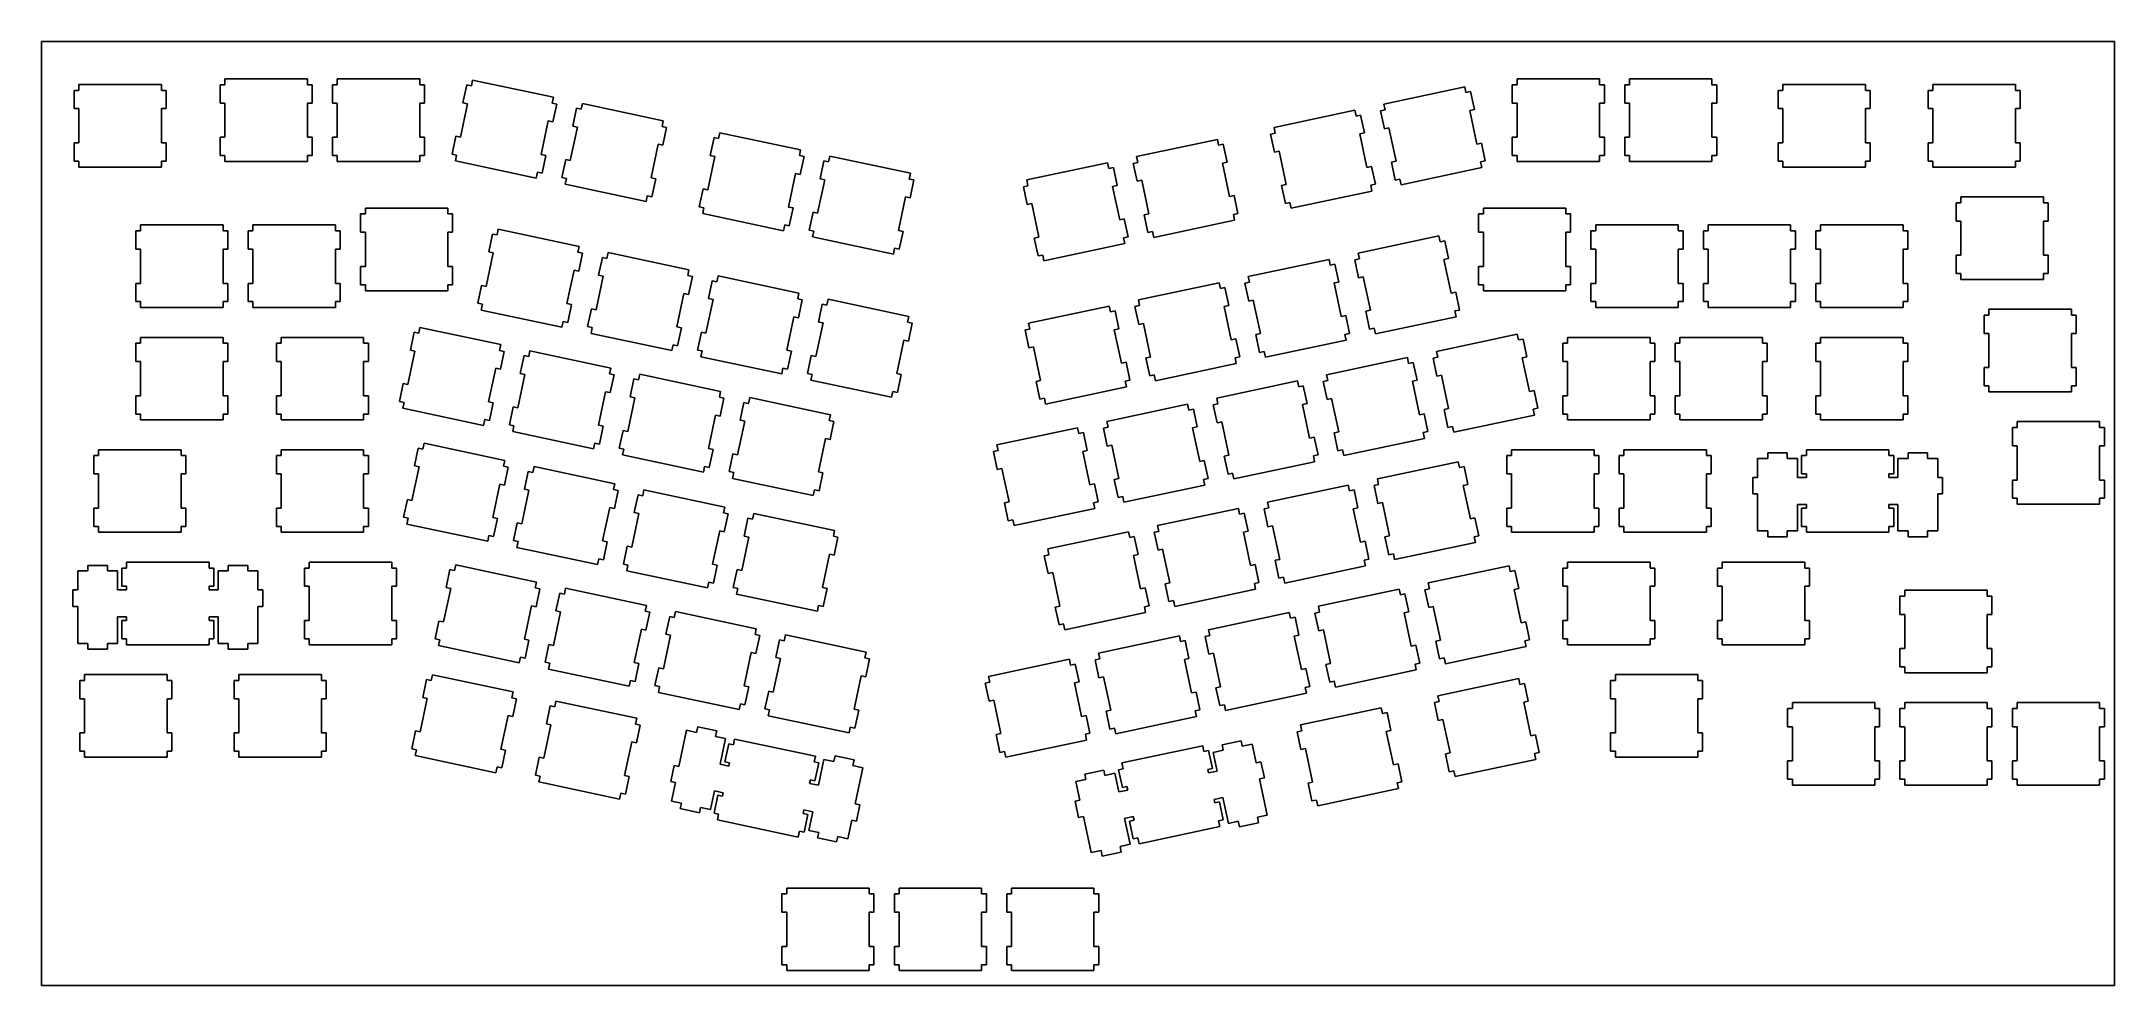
# Model space of a CAD drawing. Extents: x 0 to 352, y 0 to 160.
import ezdxf

# ---------------------------------------------------------------- set-up
doc = ezdxf.new("R2010")
doc.units = 0
doc.layers.get('0').update_dxf_attribs({"linetype": 'CONTINUOUS'})

msp = doc.modelspace()

# ---------------------------------------------------------------- linework, layer by layer
at = {"color": 0}
for p, q in [((0.0951, 160.419), (351.568, 160.419)), ((0.0951, 0.3983), (0.0951, 160.419)), ((351.568, 160.419), (351.568, 0.3983)), ((6.4299, 152.133), (5.6293, 152.133)), ((5.6293, 152.133), (5.6293, 149.032)), ((6.4299, 153.132), (6.4299, 152.133)), ((20.4294, 153.132), (6.4299, 153.132)), ((20.4294, 152.133), (20.4294, 153.132)), ((21.2301, 152.133), (20.4294, 152.133)), ((21.2301, 149.032), (21.2301, 152.133)), ((31.1947, 153.085), (30.394, 153.085)), ((30.394, 153.085), (30.394, 149.984)), ((31.1947, 154.084), (31.1947, 153.085)), ((45.194, 154.084), (31.1947, 154.084)), ((45.194, 153.085), (45.194, 154.084)), ((45.9948, 153.085), (45.194, 153.085)), ((45.9948, 149.984), (45.9948, 153.085)), ((50.2447, 153.085), (49.4439, 153.085)), ((49.4439, 153.085), (49.4439, 149.984)), ((50.2447, 154.084), (50.2447, 153.085)), ((64.244, 154.084), (50.2447, 154.084)), ((64.244, 153.085), (64.244, 154.084)), ((65.0448, 153.085), (64.244, 153.085)), ((65.0448, 149.984), (65.0448, 153.085)), ((72.1942, 153.054), (71.5504, 150.022)), ((72.9781, 152.888), (72.1942, 153.054)), ((73.1848, 153.865), (72.9781, 152.888)), ((86.8796, 150.956), (73.1848, 153.865)), ((241.396, 152.724), (227.703, 149.812)), ((241.604, 151.746), (241.396, 152.724)), ((242.386, 151.911), (241.604, 151.746)), ((243.031, 148.879), (242.386, 151.911)), ((250.27, 153.085), (249.469, 153.085)), ((249.469, 153.085), (249.469, 149.984)), ((250.27, 154.084), (250.27, 153.085)), ((264.269, 154.084), (250.27, 154.084)), ((264.269, 153.085), (264.269, 154.084)), ((265.07, 153.085), (264.269, 153.085)), ((265.07, 149.984), (265.07, 153.085)), ((269.32, 153.085), (268.519, 153.085)), ((268.519, 153.085), (268.519, 149.984)), ((269.32, 154.084), (269.32, 153.085)), ((283.319, 154.084), (269.32, 154.084)), ((283.319, 153.085), (283.319, 154.084)), ((284.12, 153.085), (283.319, 153.085)), ((284.12, 149.984), (284.12, 153.085)), ((295.322, 152.133), (294.523, 152.133)), ((294.523, 152.133), (294.523, 149.032)), ((295.322, 153.132), (295.322, 152.133)), ((309.323, 153.132), (295.322, 153.132)), ((309.323, 152.133), (309.323, 153.132)), ((310.122, 152.133), (309.323, 152.133)), ((310.122, 149.032), (310.122, 152.133)), ((320.754, 152.133), (319.953, 152.133)), ((319.953, 152.133), (319.953, 149.032)), ((320.754, 153.132), (320.754, 152.133)), ((334.753, 153.132), (320.754, 153.132)), ((334.753, 152.133), (334.753, 153.132)), ((335.555, 152.133), (334.753, 152.133)), ((335.555, 149.032), (335.555, 152.133)), ((5.6293, 149.032), (6.4299, 149.032)), ((6.4299, 149.032), (6.4299, 143.232)), ((20.4294, 143.232), (20.4294, 149.032)), ((20.4294, 149.032), (21.2301, 149.032)), ((30.394, 149.984), (31.1947, 149.984)), ((31.1947, 149.984), (31.1947, 144.184)), ((45.194, 144.184), (45.194, 149.984)), ((45.194, 149.984), (45.9948, 149.984)), ((49.4439, 149.984), (50.2447, 149.984)), ((50.2447, 149.984), (50.2447, 144.184)), ((64.244, 144.184), (64.244, 149.984)), ((64.244, 149.984), (65.0448, 149.984)), ((72.3318, 149.855), (71.126, 144.183)), ((71.5504, 150.022), (72.3318, 149.855)), ((86.6719, 149.976), (86.8796, 150.956)), ((87.4529, 149.811), (86.6719, 149.976)), ((86.8094, 146.779), (87.4529, 149.811)), ((90.8279, 149.094), (90.1831, 146.061)), ((91.6107, 148.927), (90.8279, 149.094)), ((91.8185, 149.906), (91.6107, 148.927)), ((105.512, 146.994), (91.8185, 149.906)), ((222.763, 148.762), (209.069, 145.852)), ((222.971, 147.785), (222.763, 148.762)), ((223.754, 147.95), (222.971, 147.785)), ((224.397, 144.919), (223.754, 147.95)), ((227.911, 148.835), (227.127, 148.668)), ((227.127, 148.668), (227.772, 145.635)), ((227.703, 149.812), (227.911, 148.835)), ((242.248, 148.712), (243.031, 148.879)), ((243.454, 143.039), (242.248, 148.712)), ((249.469, 149.984), (250.27, 149.984)), ((250.27, 149.984), (250.27, 144.184)), ((264.269, 144.184), (264.269, 149.984)), ((264.269, 149.984), (265.07, 149.984)), ((268.519, 149.984), (269.32, 149.984)), ((269.32, 149.984), (269.32, 144.184)), ((283.319, 144.184), (283.319, 149.984)), ((283.319, 149.984), (284.12, 149.984)), ((294.523, 149.032), (295.322, 149.032)), ((295.322, 149.032), (295.322, 143.232)), ((309.323, 143.232), (309.323, 149.032)), ((309.323, 149.032), (310.122, 149.032)), ((319.953, 149.032), (320.754, 149.032)), ((320.754, 149.032), (320.754, 143.232)), ((334.753, 143.232), (334.753, 149.032)), ((334.753, 149.032), (335.555, 149.032)), ((31.1947, 144.184), (30.394, 144.184)), ((30.394, 144.184), (30.394, 141.085)), ((45.9948, 144.184), (45.194, 144.184)), ((45.9948, 141.085), (45.9948, 144.184)), ((50.2447, 144.184), (49.4439, 144.184)), ((49.4439, 144.184), (49.4439, 141.085)), ((65.0448, 144.184), (64.244, 144.184)), ((65.0448, 141.085), (65.0448, 144.184)), ((70.3446, 144.348), (69.6997, 141.316)), ((71.126, 144.183), (70.3446, 144.348)), ((84.8212, 141.271), (86.0266, 146.944)), ((86.0266, 146.944), (86.8094, 146.779)), ((90.9669, 145.894), (89.7601, 140.221)), ((90.1831, 146.061), (90.9669, 145.894)), ((105.304, 146.017), (105.512, 146.994)), ((106.087, 145.849), (105.304, 146.017)), ((105.442, 142.817), (106.087, 145.849)), ((114.121, 144.143), (113.476, 141.11)), ((114.904, 143.976), (114.121, 144.143)), ((115.11, 144.955), (114.904, 143.976)), ((128.805, 142.044), (115.11, 144.955)), ((209.277, 144.873), (208.494, 144.708)), ((208.494, 144.708), (209.138, 141.675)), ((209.069, 145.852), (209.277, 144.873)), ((223.616, 144.752), (224.397, 144.919)), ((224.821, 139.078), (223.616, 144.752)), ((227.772, 145.635), (228.554, 145.802)), ((228.554, 145.802), (229.76, 140.129)), ((250.27, 144.184), (249.469, 144.184)), ((249.469, 144.184), (249.469, 141.085)), ((265.07, 144.184), (264.269, 144.184)), ((265.07, 141.085), (265.07, 144.184)), ((269.32, 144.184), (268.519, 144.184)), ((268.519, 144.184), (268.519, 141.085)), ((284.12, 144.184), (283.319, 144.184)), ((284.12, 141.085), (284.12, 144.184)), ((6.4299, 143.232), (5.6293, 143.232)), ((5.6293, 143.232), (5.6293, 140.133)), ((21.2301, 143.232), (20.4294, 143.232)), ((21.2301, 140.133), (21.2301, 143.232)), ((30.394, 141.085), (31.1947, 141.085)), ((31.1947, 141.085), (31.1947, 140.085)), ((45.194, 140.085), (45.194, 141.085)), ((45.194, 141.085), (45.9948, 141.085)), ((49.4439, 141.085), (50.2447, 141.085)), ((50.2447, 141.085), (50.2447, 140.085)), ((64.244, 140.085), (64.244, 141.085)), ((64.244, 141.085), (65.0448, 141.085)), ((69.6997, 141.316), (70.4825, 141.15)), ((70.4825, 141.15), (70.2744, 140.171)), ((85.6036, 141.105), (84.8212, 141.271)), ((84.9588, 138.073), (85.6036, 141.105)), ((103.455, 137.311), (104.661, 142.984)), ((104.661, 142.984), (105.442, 142.817)), ((114.259, 140.943), (113.053, 135.271)), ((113.476, 141.11), (114.259, 140.943)), ((128.597, 141.066), (128.805, 142.044)), ((129.38, 140.899), (128.597, 141.066)), ((128.735, 137.866), (129.38, 140.899)), ((133.744, 140.994), (133.536, 140.016)), ((147.439, 138.082), (133.744, 140.994)), ((199.471, 143.812), (185.776, 140.9)), ((185.776, 140.9), (185.984, 139.922)), ((199.679, 142.834), (199.471, 143.812)), ((200.462, 142.999), (199.679, 142.834)), ((201.106, 139.967), (200.462, 142.999)), ((209.138, 141.675), (209.922, 141.841)), ((209.922, 141.841), (211.128, 136.168)), ((244.238, 143.206), (243.454, 143.039)), ((244.881, 140.174), (244.238, 143.206)), ((249.469, 141.085), (250.27, 141.085)), ((250.27, 141.085), (250.27, 140.085)), ((264.269, 140.085), (264.269, 141.085)), ((264.269, 141.085), (265.07, 141.085)), ((268.519, 141.085), (269.32, 141.085)), ((269.32, 141.085), (269.32, 140.085)), ((283.319, 140.085), (283.319, 141.085)), ((283.319, 141.085), (284.12, 141.085)), ((295.322, 143.232), (294.523, 143.232)), ((294.523, 143.232), (294.523, 140.133)), ((310.122, 143.232), (309.323, 143.232)), ((310.122, 140.133), (310.122, 143.232)), ((320.754, 143.232), (319.953, 143.232)), ((319.953, 143.232), (319.953, 140.133)), ((335.555, 143.232), (334.753, 143.232)), ((335.555, 140.133), (335.555, 143.232)), ((5.6293, 140.133), (6.4299, 140.133)), ((6.4299, 140.133), (6.4299, 139.132)), ((6.4299, 139.132), (20.4294, 139.132)), ((20.4294, 139.132), (20.4294, 140.133)), ((20.4294, 140.133), (21.2301, 140.133)), ((31.1947, 140.085), (45.194, 140.085)), ((50.2447, 140.085), (64.244, 140.085)), ((70.2744, 140.171), (83.9682, 137.261)), ((83.9682, 137.261), (84.176, 138.239)), ((84.176, 138.239), (84.9588, 138.073)), ((88.9773, 140.388), (88.3338, 137.356)), ((88.3338, 137.356), (89.1148, 137.189)), ((89.1148, 137.189), (88.9081, 136.211)), ((89.7601, 140.221), (88.9773, 140.388)), ((104.238, 137.144), (103.455, 137.311)), ((103.592, 134.112), (104.238, 137.144)), ((126.746, 132.359), (127.952, 138.034)), ((127.952, 138.034), (128.735, 137.866)), ((132.755, 140.181), (132.11, 137.149)), ((132.11, 137.149), (132.892, 136.984)), ((133.536, 140.016), (132.755, 140.181)), ((147.231, 137.104), (147.439, 138.082)), ((148.014, 136.938), (147.231, 137.104)), ((180.836, 139.85), (167.142, 136.94)), ((181.044, 138.872), (180.836, 139.85)), ((181.828, 139.04), (181.044, 138.872)), ((182.471, 136.007), (181.828, 139.04)), ((185.984, 139.922), (185.201, 139.756)), ((185.201, 139.756), (185.847, 136.725)), ((200.324, 139.802), (201.106, 139.967)), ((201.529, 134.127), (200.324, 139.802)), ((225.604, 139.245), (224.821, 139.078)), ((226.249, 136.212), (225.604, 139.245)), ((229.76, 140.129), (228.979, 139.962)), ((228.979, 139.962), (229.622, 136.93)), ((229.622, 136.93), (230.405, 137.097)), ((230.405, 137.097), (230.613, 136.119)), ((230.613, 136.119), (244.307, 139.029)), ((244.1, 140.007), (244.881, 140.174)), ((244.307, 139.029), (244.1, 140.007)), ((250.27, 140.085), (264.269, 140.085)), ((269.32, 140.085), (283.319, 140.085)), ((294.523, 140.133), (295.322, 140.133)), ((295.322, 140.133), (295.322, 139.132)), ((295.322, 139.132), (309.323, 139.132)), ((309.323, 139.132), (309.323, 140.133)), ((309.323, 140.133), (310.122, 140.133)), ((319.953, 140.133), (320.754, 140.133)), ((320.754, 140.133), (320.754, 139.132)), ((320.754, 139.132), (334.753, 139.132)), ((334.753, 139.132), (334.753, 140.133)), ((334.753, 140.133), (335.555, 140.133)), ((88.9081, 136.211), (102.602, 133.3)), ((102.602, 133.3), (102.81, 134.279)), ((102.81, 134.279), (103.592, 134.112)), ((112.27, 135.436), (111.625, 132.405)), ((113.053, 135.271), (112.27, 135.436)), ((132.892, 136.984), (131.687, 131.309)), ((145.38, 128.4), (146.586, 134.072)), ((146.586, 134.072), (147.369, 133.907)), ((147.369, 133.907), (148.014, 136.938)), ((167.35, 135.963), (166.569, 135.796)), ((166.569, 135.796), (167.212, 132.763)), ((167.142, 136.94), (167.35, 135.963)), ((181.689, 135.84), (182.471, 136.007)), ((182.896, 130.167), (181.689, 135.84)), ((185.847, 136.725), (186.629, 136.89)), ((186.629, 136.89), (187.835, 131.217)), ((202.311, 134.294), (201.529, 134.127)), ((202.956, 131.262), (202.311, 134.294)), ((211.128, 136.168), (210.345, 136.001)), ((210.345, 136.001), (210.99, 132.97)), ((211.98, 132.158), (225.673, 135.068)), ((225.465, 136.047), (226.249, 136.212)), ((225.673, 135.068), (225.465, 136.047)), ((325.516, 134.082), (325.516, 133.083)), ((339.517, 134.082), (325.516, 134.082)), ((339.517, 133.083), (339.517, 134.082)), ((55.0072, 131.177), (54.2064, 131.177)), ((54.2064, 131.177), (54.2064, 128.078)), ((55.0072, 132.177), (55.0072, 131.177)), ((69.0065, 132.177), (55.0072, 132.177)), ((69.0065, 131.177), (69.0065, 132.177)), ((69.8059, 131.177), (69.0065, 131.177)), ((69.8059, 128.078), (69.8059, 131.177)), ((111.625, 132.405), (112.408, 132.238)), ((112.408, 132.238), (112.2, 131.261)), ((112.2, 131.261), (125.895, 128.349)), ((127.529, 132.194), (126.746, 132.359)), ((126.884, 129.161), (127.529, 132.194)), ((130.904, 131.476), (130.259, 128.443)), ((131.687, 131.309), (130.904, 131.476)), ((167.212, 132.763), (167.995, 132.93)), ((167.995, 132.93), (169.201, 127.256)), ((183.677, 130.333), (182.896, 130.167)), ((184.322, 127.302), (183.677, 130.333)), ((187.835, 131.217), (187.052, 131.05)), ((187.052, 131.05), (187.697, 128.018)), ((188.688, 127.207), (202.382, 130.117)), ((202.173, 131.095), (202.956, 131.262)), ((202.382, 130.117), (202.173, 131.095)), ((210.99, 132.97), (211.771, 133.135)), ((211.771, 133.135), (211.98, 132.158)), ((244.555, 131.177), (243.754, 131.177)), ((243.754, 131.177), (243.754, 128.078)), ((244.555, 132.177), (244.555, 131.177)), ((258.554, 132.177), (244.555, 132.177)), ((258.554, 131.177), (258.554, 132.177)), ((259.355, 131.177), (258.554, 131.177)), ((259.355, 128.078), (259.355, 131.177)), ((325.516, 133.083), (324.717, 133.083)), ((324.717, 133.083), (324.717, 129.982)), ((340.316, 133.083), (339.517, 133.083)), ((340.316, 129.982), (340.316, 133.083)), ((16.9072, 128.319), (16.1065, 128.319)), ((16.1065, 128.319), (16.1065, 125.22)), ((16.9072, 129.319), (16.9072, 128.319)), ((30.9066, 129.319), (16.9072, 129.319)), ((30.9066, 128.319), (30.9066, 129.319)), ((31.7059, 128.319), (30.9066, 128.319)), ((31.7059, 125.22), (31.7059, 128.319)), ((35.9572, 128.319), (35.1565, 128.319)), ((35.1565, 128.319), (35.1565, 125.22)), ((35.9572, 129.319), (35.9572, 128.319)), ((49.9565, 129.319), (35.9572, 129.319)), ((49.9565, 128.319), (49.9565, 129.319)), ((50.7559, 128.319), (49.9565, 128.319)), ((50.7559, 125.22), (50.7559, 128.319)), ((54.2064, 128.078), (55.0072, 128.078)), ((55.0072, 128.078), (55.0072, 122.277)), ((69.0065, 122.277), (69.0065, 128.078)), ((69.0065, 128.078), (69.8059, 128.078)), ((76.5609, 127.781), (75.916, 124.75)), ((77.3437, 127.616), (76.5609, 127.781)), ((77.5518, 128.593), (77.3437, 127.616)), ((91.2453, 125.683), (77.5518, 128.593)), ((125.895, 128.349), (126.103, 129.328)), ((126.103, 129.328), (126.884, 129.161)), ((130.259, 128.443), (131.042, 128.277)), ((131.042, 128.277), (130.834, 127.299)), ((130.834, 127.299), (144.527, 124.389)), ((146.163, 128.232), (145.38, 128.4)), ((145.518, 125.2), (146.163, 128.232)), ((169.201, 127.256), (168.418, 127.091)), ((168.418, 127.091), (169.063, 124.058)), ((183.54, 127.135), (184.322, 127.302)), ((183.747, 126.157), (183.54, 127.135)), ((187.697, 128.018), (188.48, 128.184)), ((188.48, 128.184), (188.688, 127.207)), ((237.031, 127.451), (223.336, 124.539)), ((237.239, 126.472), (237.031, 127.451)), ((238.02, 126.639), (237.239, 126.472)), ((238.665, 123.606), (238.02, 126.639)), ((243.754, 128.078), (244.555, 128.078)), ((244.555, 128.078), (244.555, 122.277)), ((258.554, 122.277), (258.554, 128.078)), ((258.554, 128.078), (259.355, 128.078)), ((263.605, 128.319), (262.804, 128.319)), ((262.804, 128.319), (262.804, 125.22)), ((263.605, 129.319), (263.605, 128.319)), ((277.604, 129.319), (263.605, 129.319)), ((277.604, 128.319), (277.604, 129.319)), ((278.405, 128.319), (277.604, 128.319)), ((278.405, 125.22), (278.405, 128.319)), ((282.655, 128.319), (281.854, 128.319)), ((281.854, 128.319), (281.854, 125.22)), ((282.655, 129.319), (282.655, 128.319)), ((296.654, 129.319), (282.655, 129.319)), ((296.654, 128.319), (296.654, 129.319)), ((297.455, 128.319), (296.654, 128.319)), ((297.455, 125.22), (297.455, 128.319)), ((301.705, 128.319), (300.904, 128.319)), ((300.904, 128.319), (300.904, 125.22)), ((301.705, 129.319), (301.705, 128.319)), ((315.704, 129.319), (301.705, 129.319)), ((315.704, 128.319), (315.704, 129.319)), ((316.505, 128.319), (315.704, 128.319)), ((316.505, 125.22), (316.505, 128.319)), ((324.717, 129.982), (325.516, 129.982)), ((325.516, 129.982), (325.516, 124.182)), ((339.517, 124.182), (339.517, 129.982)), ((339.517, 129.982), (340.316, 129.982)), ((16.1065, 125.22), (16.9072, 125.22)), ((16.9072, 125.22), (16.9072, 119.42)), ((30.9066, 119.42), (30.9066, 125.22)), ((30.9066, 125.22), (31.7059, 125.22)), ((35.1565, 125.22), (35.9572, 125.22)), ((35.9572, 125.22), (35.9572, 119.42)), ((49.9565, 119.42), (49.9565, 125.22)), ((49.9565, 125.22), (50.7559, 125.22)), ((76.6988, 124.583), (75.493, 118.909)), ((75.916, 124.75), (76.6988, 124.583)), ((91.0375, 124.704), (91.2453, 125.683)), ((91.8199, 124.539), (91.0375, 124.704)), ((91.1751, 121.506), (91.8199, 124.539)), ((95.195, 123.821), (94.5501, 120.788)), ((95.9764, 123.654), (95.195, 123.821)), ((96.1842, 124.633), (95.9764, 123.654)), ((109.878, 121.721), (96.1842, 124.633)), ((144.527, 124.389), (144.735, 125.367)), ((144.735, 125.367), (145.518, 125.2)), ((169.063, 124.058), (169.846, 124.225)), ((169.846, 124.225), (170.054, 123.246)), ((170.054, 123.246), (183.747, 126.157)), ((218.397, 123.49), (204.702, 120.58)), ((218.605, 122.512), (218.397, 123.49)), ((223.544, 123.562), (222.761, 123.395)), ((222.761, 123.395), (223.406, 120.364)), ((223.336, 124.539), (223.544, 123.562)), ((237.883, 123.44), (238.665, 123.606)), ((239.088, 117.767), (237.883, 123.44)), ((262.804, 125.22), (263.605, 125.22)), ((263.605, 125.22), (263.605, 119.42)), ((277.604, 119.42), (277.604, 125.22)), ((277.604, 125.22), (278.405, 125.22)), ((281.854, 125.22), (282.655, 125.22)), ((282.655, 125.22), (282.655, 119.42)), ((296.654, 119.42), (296.654, 125.22)), ((296.654, 125.22), (297.455, 125.22)), ((300.904, 125.22), (301.705, 125.22)), ((301.705, 125.22), (301.705, 119.42)), ((315.704, 119.42), (315.704, 125.22)), ((315.704, 125.22), (316.505, 125.22)), ((325.516, 124.182), (324.717, 124.182)), ((324.717, 124.182), (324.717, 121.083)), ((340.316, 124.182), (339.517, 124.182)), ((340.316, 121.083), (340.316, 124.182)), ((55.0072, 122.277), (54.2064, 122.277)), ((54.2064, 122.277), (54.2064, 119.177)), ((69.8059, 122.277), (69.0065, 122.277)), ((69.8059, 119.177), (69.8059, 122.277)), ((89.1868, 115.998), (90.3923, 121.672)), ((90.3923, 121.672), (91.1751, 121.506)), ((95.3326, 120.622), (94.1268, 114.949)), ((94.5501, 120.788), (95.3326, 120.622)), ((109.671, 120.744), (109.878, 121.721)), ((110.454, 120.577), (109.671, 120.744)), ((109.809, 117.545), (110.454, 120.577)), ((113.829, 119.86), (113.184, 116.827)), ((114.61, 119.694), (113.829, 119.86)), ((114.818, 120.672), (114.61, 119.694)), ((128.513, 117.762), (114.818, 120.672)), ((199.763, 119.53), (186.069, 116.618)), ((199.971, 118.551), (199.763, 119.53)), ((204.91, 119.601), (204.129, 119.435)), ((204.702, 120.58), (204.91, 119.601)), ((219.388, 122.678), (218.605, 122.512)), ((219.25, 119.48), (220.031, 119.645)), ((220.031, 119.645), (219.388, 122.678)), ((223.406, 120.364), (224.189, 120.529)), ((224.189, 120.529), (225.395, 114.857)), ((244.555, 122.277), (243.754, 122.277)), ((243.754, 122.277), (243.754, 119.177)), ((259.355, 122.277), (258.554, 122.277)), ((259.355, 119.177), (259.355, 122.277)), ((324.717, 121.083), (325.516, 121.083)), ((325.516, 121.083), (325.516, 120.082)), ((325.516, 120.082), (339.517, 120.082)), ((339.517, 120.082), (339.517, 121.083)), ((339.517, 121.083), (340.316, 121.083)), ((16.9072, 119.42), (16.1065, 119.42)), ((16.1065, 119.42), (16.1065, 116.319)), ((16.1065, 116.319), (16.9072, 116.319)), ((16.9072, 116.319), (16.9072, 115.32)), ((31.7059, 119.42), (30.9066, 119.42)), ((30.9066, 115.32), (30.9066, 116.319)), ((30.9066, 116.319), (31.7059, 116.319)), ((31.7059, 116.319), (31.7059, 119.42)), ((35.9572, 119.42), (35.1565, 119.42)), ((35.1565, 119.42), (35.1565, 116.319)), ((35.1565, 116.319), (35.9572, 116.319)), ((35.9572, 116.319), (35.9572, 115.32)), ((50.7559, 119.42), (49.9565, 119.42)), ((49.9565, 115.32), (49.9565, 116.319)), ((49.9565, 116.319), (50.7559, 116.319)), ((50.7559, 116.319), (50.7559, 119.42)), ((54.2064, 119.177), (55.0072, 119.177)), ((55.0072, 119.177), (55.0072, 118.178)), ((55.0072, 118.178), (69.0065, 118.178)), ((69.0065, 118.178), (69.0065, 119.177)), ((69.0065, 119.177), (69.8059, 119.177)), ((74.7102, 119.076), (74.0653, 116.043)), ((74.0653, 116.043), (74.8482, 115.878)), ((75.493, 118.909), (74.7102, 119.076)), ((89.9693, 115.832), (89.1868, 115.998)), ((107.821, 112.039), (109.026, 117.712)), ((109.026, 117.712), (109.809, 117.545)), ((113.967, 116.662), (112.761, 110.988)), ((113.184, 116.827), (113.967, 116.662)), ((128.305, 116.783), (128.513, 117.762)), ((129.088, 116.616), (128.305, 116.783)), ((128.443, 113.585), (129.088, 116.616)), ((133.452, 116.712), (133.244, 115.733)), ((147.147, 113.8), (133.452, 116.712)), ((186.069, 116.618), (186.276, 115.641)), ((200.754, 118.718), (199.971, 118.551)), ((201.399, 115.685), (200.754, 118.718)), ((204.129, 119.435), (204.772, 116.403)), ((204.772, 116.403), (205.555, 116.568)), ((205.555, 116.568), (206.761, 110.895)), ((220.456, 113.807), (219.25, 119.48)), ((239.871, 117.934), (239.088, 117.767)), ((240.516, 114.901), (239.871, 117.934)), ((243.754, 119.177), (244.555, 119.177)), ((244.555, 119.177), (244.555, 118.178)), ((244.555, 118.178), (258.554, 118.178)), ((258.554, 118.178), (258.554, 119.177)), ((258.554, 119.177), (259.355, 119.177)), ((263.605, 119.42), (262.804, 119.42)), ((262.804, 119.42), (262.804, 116.319)), ((262.804, 116.319), (263.605, 116.319)), ((263.605, 116.319), (263.605, 115.32)), ((278.405, 119.42), (277.604, 119.42)), ((277.604, 115.32), (277.604, 116.319)), ((277.604, 116.319), (278.405, 116.319)), ((278.405, 116.319), (278.405, 119.42)), ((282.655, 119.42), (281.854, 119.42)), ((281.854, 119.42), (281.854, 116.319)), ((281.854, 116.319), (282.655, 116.319)), ((282.655, 116.319), (282.655, 115.32)), ((297.455, 119.42), (296.654, 119.42)), ((296.654, 115.32), (296.654, 116.319)), ((296.654, 116.319), (297.455, 116.319)), ((297.455, 116.319), (297.455, 119.42)), ((301.705, 119.42), (300.904, 119.42)), ((300.904, 119.42), (300.904, 116.319)), ((300.904, 116.319), (301.705, 116.319)), ((301.705, 116.319), (301.705, 115.32)), ((316.505, 119.42), (315.704, 119.42)), ((315.704, 115.32), (315.704, 116.319)), ((315.704, 116.319), (316.505, 116.319)), ((316.505, 116.319), (316.505, 119.42)), ((16.9072, 115.32), (30.9066, 115.32)), ((35.9572, 115.32), (49.9565, 115.32)), ((74.8482, 115.878), (74.64, 114.899)), ((74.64, 114.899), (88.3348, 111.989)), ((88.3348, 111.989), (88.543, 112.966)), ((88.543, 112.966), (89.3244, 112.801)), ((89.3244, 112.801), (89.9693, 115.832)), ((93.3443, 115.116), (92.6994, 112.083)), ((94.1268, 114.949), (93.3443, 115.116)), ((126.454, 108.077), (127.66, 113.75)), ((127.66, 113.75), (128.443, 113.585)), ((132.599, 112.7), (131.393, 107.027)), ((132.461, 115.9), (131.818, 112.867)), ((131.818, 112.867), (132.599, 112.7)), ((133.244, 115.733), (132.461, 115.9)), ((146.939, 112.823), (147.147, 113.8)), ((147.72, 112.656), (146.939, 112.823)), ((147.077, 109.623), (147.72, 112.656)), ((181.13, 115.568), (167.436, 112.657)), ((167.436, 112.657), (167.644, 111.679)), ((181.337, 114.591), (181.13, 115.568)), ((182.12, 114.756), (181.337, 114.591)), ((182.765, 111.724), (182.12, 114.756)), ((186.276, 115.641), (185.495, 115.474)), ((185.495, 115.474), (186.139, 112.441)), ((186.139, 112.441), (186.921, 112.608)), ((186.921, 112.608), (188.127, 106.934)), ((200.615, 115.518), (201.399, 115.685)), ((201.822, 109.845), (200.615, 115.518)), ((221.237, 113.972), (220.456, 113.807)), ((221.882, 110.94), (221.237, 113.972)), ((225.395, 114.857), (224.612, 114.69)), ((224.612, 114.69), (225.257, 111.657)), ((226.248, 110.845), (239.941, 113.757)), ((239.733, 114.734), (240.516, 114.901)), ((239.941, 113.757), (239.733, 114.734)), ((263.605, 115.32), (277.604, 115.32)), ((282.655, 115.32), (296.654, 115.32)), ((301.705, 115.32), (315.704, 115.32)), ((330.28, 114.033), (329.479, 114.033)), ((329.479, 114.033), (329.479, 110.932)), ((330.28, 115.032), (330.28, 114.033)), ((344.279, 115.032), (330.28, 115.032)), ((344.279, 114.033), (344.279, 115.032)), ((345.08, 114.033), (344.279, 114.033)), ((345.08, 110.932), (345.08, 114.033)), ((16.9072, 109.269), (16.1065, 109.269)), ((16.1065, 109.269), (16.1065, 106.17)), ((16.9072, 110.269), (16.9072, 109.269)), ((30.9066, 110.269), (16.9072, 110.269)), ((30.9066, 109.269), (30.9066, 110.269)), ((31.7059, 109.269), (30.9066, 109.269)), ((31.7059, 106.17), (31.7059, 109.269)), ((40.7197, 109.269), (39.9189, 109.269)), ((39.9189, 109.269), (39.9189, 106.17)), ((40.7197, 110.269), (40.7197, 109.269)), ((54.719, 110.269), (40.7197, 110.269)), ((54.719, 109.269), (54.719, 110.269)), ((55.5198, 109.269), (54.719, 109.269)), ((55.5198, 106.17), (55.5198, 109.269)), ((63.2837, 111.128), (62.6389, 108.096)), ((64.0652, 110.961), (63.2837, 111.128)), ((64.2729, 111.941), (64.0652, 110.961)), ((77.9681, 109.029), (64.2729, 111.941)), ((77.76, 108.052), (77.9681, 109.029)), ((92.6994, 112.083), (93.4819, 111.916)), ((93.4819, 111.916), (93.2737, 110.939)), ((93.2737, 110.939), (106.969, 108.027)), ((106.969, 108.027), (107.176, 109.006)), ((107.176, 109.006), (107.958, 108.839)), ((108.603, 111.872), (107.821, 112.039)), ((107.958, 108.839), (108.603, 111.872)), ((111.978, 111.154), (111.333, 108.122)), ((112.761, 110.988), (111.978, 111.154)), ((145.088, 104.116), (146.294, 109.791)), ((146.294, 109.791), (147.077, 109.623)), ((167.644, 111.679), (166.861, 111.514)), ((166.861, 111.514), (167.506, 108.482)), ((181.981, 111.559), (182.765, 111.724)), ((183.188, 105.884), (181.981, 111.559)), ((202.603, 110.012), (201.822, 109.845)), ((203.248, 106.98), (202.603, 110.012)), ((206.761, 110.895), (205.978, 110.73)), ((205.978, 110.73), (206.623, 107.698)), ((207.614, 106.885), (221.307, 109.795)), ((221.099, 110.775), (221.882, 110.94)), ((221.307, 109.795), (221.099, 110.775)), ((225.257, 111.657), (226.04, 111.825)), ((226.04, 111.825), (226.248, 110.845)), ((250.308, 110.797), (236.615, 107.887)), ((250.516, 109.82), (250.308, 110.797)), ((251.299, 109.986), (250.516, 109.82)), ((251.944, 106.954), (251.299, 109.986)), ((258.841, 109.269), (258.042, 109.269)), ((258.042, 109.269), (258.042, 106.17)), ((258.841, 110.269), (258.841, 109.269)), ((272.842, 110.269), (258.841, 110.269)), ((272.842, 109.269), (272.842, 110.269)), ((273.641, 109.269), (272.842, 109.269)), ((273.641, 106.17), (273.641, 109.269)), ((277.891, 109.269), (277.092, 109.269)), ((277.092, 109.269), (277.092, 106.17)), ((277.891, 110.269), (277.891, 109.269)), ((291.892, 110.269), (277.891, 110.269)), ((291.892, 109.269), (291.892, 110.269)), ((292.691, 109.269), (291.892, 109.269)), ((292.691, 106.17), (292.691, 109.269)), ((301.705, 109.269), (300.904, 109.269)), ((300.904, 109.269), (300.904, 106.17)), ((301.705, 110.269), (301.705, 109.269)), ((315.704, 110.269), (301.705, 110.269)), ((315.704, 109.269), (315.704, 110.269)), ((316.505, 109.269), (315.704, 109.269)), ((316.505, 106.17), (316.505, 109.269)), ((329.479, 110.932), (330.28, 110.932)), ((330.28, 110.932), (330.28, 105.132)), ((344.279, 105.132), (344.279, 110.932)), ((344.279, 110.932), (345.08, 110.932)), ((16.1065, 106.17), (16.9072, 106.17)), ((16.9072, 106.17), (16.9072, 100.37)), ((30.9066, 100.37), (30.9066, 106.17)), ((30.9066, 106.17), (31.7059, 106.17)), ((39.9189, 106.17), (40.7197, 106.17)), ((40.7197, 106.17), (40.7197, 100.37)), ((54.719, 100.37), (54.719, 106.17)), ((54.719, 106.17), (55.5198, 106.17)), ((63.4213, 107.929), (62.2155, 102.256)), ((62.6389, 108.096), (63.4213, 107.929)), ((78.5428, 107.884), (77.76, 108.052)), ((77.8979, 104.852), (78.5428, 107.884)), ((81.9161, 107.167), (81.2726, 104.136)), ((82.6989, 107.002), (81.9161, 107.167)), ((82.907, 107.979), (82.6989, 107.002)), ((96.6018, 105.069), (82.907, 107.979)), ((111.333, 108.122), (112.116, 107.957)), ((112.116, 107.957), (111.908, 106.977)), ((111.908, 106.977), (125.601, 104.068)), ((127.237, 107.912), (126.454, 108.077)), ((126.592, 104.878), (127.237, 107.912)), ((130.612, 107.193), (129.967, 104.162)), ((131.393, 107.027), (130.612, 107.193)), ((167.506, 108.482), (168.287, 108.647)), ((168.287, 108.647), (169.493, 102.974)), ((183.971, 106.051), (183.188, 105.884)), ((184.614, 103.019), (183.971, 106.051)), ((188.127, 106.934), (187.344, 106.769)), ((187.344, 106.769), (187.989, 103.736)), ((188.98, 102.924), (202.674, 105.836)), ((202.466, 106.813), (203.248, 106.98)), ((202.674, 105.836), (202.466, 106.813)), ((206.623, 107.698), (207.406, 107.863)), ((207.406, 107.863), (207.614, 106.885)), ((231.674, 106.837), (217.981, 103.925)), ((231.883, 105.858), (231.674, 106.837)), ((232.664, 106.025), (231.883, 105.858)), ((233.31, 102.992), (232.664, 106.025)), ((236.821, 106.908), (236.04, 106.743)), ((236.04, 106.743), (236.684, 103.71)), ((236.615, 107.887), (236.821, 106.908)), ((251.16, 106.787), (251.944, 106.954)), ((252.367, 101.114), (251.16, 106.787)), ((258.042, 106.17), (258.841, 106.17)), ((258.841, 106.17), (258.841, 100.37)), ((272.842, 100.37), (272.842, 106.17)), ((272.842, 106.17), (273.641, 106.17)), ((277.092, 106.17), (277.891, 106.17)), ((277.891, 106.17), (277.891, 100.37)), ((291.892, 100.37), (291.892, 106.17)), ((291.892, 106.17), (292.691, 106.17)), ((300.904, 106.17), (301.705, 106.17)), ((301.705, 106.17), (301.705, 100.37)), ((315.704, 100.37), (315.704, 106.17)), ((315.704, 106.17), (316.505, 106.17)), ((61.4331, 102.423), (60.7882, 99.3909)), ((62.2155, 102.256), (61.4331, 102.423)), ((75.9093, 99.3454), (77.1151, 105.019)), ((77.1151, 105.019), (77.8979, 104.852)), ((82.054, 103.969), (80.8482, 98.2955)), ((81.2726, 104.136), (82.054, 103.969)), ((96.3937, 104.09), (96.6018, 105.069)), ((97.1751, 103.925), (96.3937, 104.09)), ((96.5316, 100.892), (97.1751, 103.925)), ((100.55, 103.207), (99.9049, 100.174)), ((101.333, 103.04), (100.55, 103.207)), ((101.541, 104.018), (101.333, 103.04)), ((115.234, 101.108), (101.541, 104.018)), ((125.601, 104.068), (125.809, 105.045)), ((125.809, 105.045), (126.592, 104.878)), ((129.967, 104.162), (130.75, 103.995)), ((130.75, 103.995), (130.542, 103.018)), ((130.542, 103.018), (144.235, 100.106)), ((145.871, 103.951), (145.088, 104.116)), ((145.226, 100.918), (145.871, 103.951)), ((169.493, 102.974), (168.712, 102.807)), ((168.712, 102.807), (169.356, 99.7754)), ((183.833, 102.853), (184.614, 103.019)), ((184.041, 101.874), (183.833, 102.853)), ((187.989, 103.736), (188.772, 103.903)), ((188.772, 103.903), (188.98, 102.924)), ((213.041, 102.876), (199.347, 99.967)), ((213.249, 101.898), (213.041, 102.876)), ((214.031, 102.064), (213.249, 101.898)), ((214.675, 99.0314), (214.031, 102.064)), ((218.189, 102.948), (217.405, 102.781)), ((217.405, 102.781), (218.051, 99.7493)), ((217.981, 103.925), (218.189, 102.948)), ((232.526, 102.827), (233.31, 102.992)), ((233.732, 97.1532), (232.526, 102.827)), ((236.684, 103.71), (237.466, 103.876)), ((237.466, 103.876), (238.672, 98.2017)), ((330.28, 105.132), (329.479, 105.132)), ((329.479, 105.132), (329.479, 102.033)), ((329.479, 102.033), (330.28, 102.033)), ((330.28, 102.033), (330.28, 101.032)), ((345.08, 105.132), (344.279, 105.132)), ((344.279, 101.032), (344.279, 102.033)), ((344.279, 102.033), (345.08, 102.033)), ((345.08, 102.033), (345.08, 105.132)), ((16.9072, 100.37), (16.1065, 100.37)), ((16.1065, 100.37), (16.1065, 97.2689)), ((31.7059, 100.37), (30.9066, 100.37)), ((31.7059, 97.2689), (31.7059, 100.37)), ((40.7197, 100.37), (39.9189, 100.37)), ((39.9189, 100.37), (39.9189, 97.2689)), ((55.5198, 100.37), (54.719, 100.37)), ((55.5198, 97.2689), (55.5198, 100.37)), ((60.7882, 99.3909), (61.5707, 99.2244)), ((61.5707, 99.2244), (61.3625, 98.2458)), ((76.6921, 99.1789), (75.9093, 99.3454)), ((76.0469, 96.1471), (76.6921, 99.1789)), ((80.0668, 98.461), (79.4219, 95.4292)), ((80.8482, 98.2955), (80.0668, 98.461)), ((94.543, 95.3851), (95.7488, 101.058)), ((95.7488, 101.058), (96.5316, 100.892)), ((100.689, 100.008), (99.4819, 94.3349)), ((99.9049, 100.174), (100.689, 100.008)), ((115.028, 100.13), (115.234, 101.108)), ((115.809, 99.9628), (115.028, 100.13)), ((115.165, 96.9313), (115.809, 99.9628)), ((119.185, 99.2463), (118.539, 96.2131)), ((119.967, 99.0794), (119.185, 99.2463)), ((120.174, 100.058), (119.967, 99.0794)), ((133.868, 97.1476), (120.174, 100.058)), ((144.235, 100.106), (144.443, 101.086)), ((144.443, 101.086), (145.226, 100.918)), ((169.356, 99.7754), (170.138, 99.9423)), ((170.138, 99.9423), (170.346, 98.9637)), ((170.346, 98.9637), (184.041, 101.874)), ((194.407, 98.9157), (180.713, 96.0039)), ((194.615, 97.9371), (194.407, 98.9157)), ((199.555, 98.9873), (198.772, 98.8205)), ((198.772, 98.8205), (199.416, 95.7887)), ((199.347, 99.967), (199.555, 98.9873)), ((213.894, 98.866), (214.675, 99.0314)), ((215.099, 93.1926), (213.894, 98.866)), ((218.051, 99.7493), (218.833, 99.9162)), ((218.833, 99.9162), (220.038, 94.2428)), ((253.147, 101.282), (252.367, 101.114)), ((253.793, 98.2472), (253.147, 101.282)), ((258.841, 100.37), (258.042, 100.37)), ((258.042, 100.37), (258.042, 97.2689)), ((273.641, 100.37), (272.842, 100.37)), ((273.641, 97.2689), (273.641, 100.37)), ((277.891, 100.37), (277.092, 100.37)), ((277.092, 100.37), (277.092, 97.2689)), ((292.691, 100.37), (291.892, 100.37)), ((292.691, 97.2689), (292.691, 100.37)), ((301.705, 100.37), (300.904, 100.37)), ((300.904, 100.37), (300.904, 97.2689)), ((316.505, 100.37), (315.704, 100.37)), ((316.505, 97.2689), (316.505, 100.37)), ((330.28, 101.032), (344.279, 101.032)), ((16.1065, 97.2689), (16.9072, 97.2689)), ((16.9072, 97.2689), (16.9072, 96.2699)), ((16.9072, 96.2699), (30.9066, 96.2699)), ((30.9066, 96.2699), (30.9066, 97.2689)), ((30.9066, 97.2689), (31.7059, 97.2689)), ((39.9189, 97.2689), (40.7197, 97.2689)), ((40.7197, 97.2689), (40.7197, 96.2699)), ((40.7197, 96.2699), (54.719, 96.2699)), ((54.719, 96.2699), (54.719, 97.2689)), ((54.719, 97.2689), (55.5198, 97.2689)), ((61.3625, 98.2458), (75.0563, 95.3354)), ((75.0563, 95.3354), (75.2644, 96.314)), ((75.2644, 96.314), (76.0469, 96.1471)), ((79.4219, 95.4292), (80.2047, 95.2638)), ((80.2047, 95.2638), (79.9966, 94.2855)), ((95.3258, 95.2183), (94.543, 95.3851)), ((94.681, 92.1865), (95.3258, 95.2183)), ((113.177, 91.4245), (114.383, 97.0979)), ((114.383, 97.0979), (115.165, 96.9313)), ((119.323, 96.048), (118.117, 90.3746)), ((118.539, 96.2131), (119.323, 96.048)), ((133.66, 96.1679), (133.868, 97.1476)), ((134.444, 96.0025), (133.66, 96.1679)), ((133.798, 92.9707), (134.444, 96.0025)), ((175.773, 94.9537), (162.08, 92.0433)), ((175.981, 93.9768), (175.773, 94.9537)), ((180.92, 95.0267), (180.139, 94.8602)), ((180.713, 96.0039), (180.92, 95.0267)), ((195.398, 98.104), (194.615, 97.9371)), ((195.26, 94.9043), (196.041, 95.0708)), ((196.465, 89.2309), (195.26, 94.9043)), ((196.041, 95.0708), (195.398, 98.104)), ((199.416, 95.7887), (200.2, 95.9541)), ((200.2, 95.9541), (201.404, 90.2808)), ((234.516, 97.3197), (233.732, 97.1532)), ((235.16, 94.2869), (234.516, 97.3197)), ((238.672, 98.2017), (237.889, 98.0362)), ((237.889, 98.0362), (238.534, 95.0048)), ((238.534, 95.0048), (239.317, 95.1699)), ((239.317, 95.1699), (239.525, 94.1931)), ((239.525, 94.1931), (253.219, 97.1035)), ((253.01, 98.0818), (253.793, 98.2472)), ((253.219, 97.1035), (253.01, 98.0818)), ((258.042, 97.2689), (258.841, 97.2689)), ((258.841, 97.2689), (258.841, 96.2699)), ((258.841, 96.2699), (272.842, 96.2699)), ((272.842, 96.2699), (272.842, 97.2689)), ((272.842, 97.2689), (273.641, 97.2689)), ((277.092, 97.2689), (277.891, 97.2689)), ((277.891, 97.2689), (277.891, 96.2699)), ((277.891, 96.2699), (291.892, 96.2699)), ((291.892, 96.2699), (291.892, 97.2689)), ((291.892, 97.2689), (292.691, 97.2689)), ((300.904, 97.2689), (301.705, 97.2689)), ((301.705, 97.2689), (301.705, 96.2699)), ((301.705, 96.2699), (315.704, 96.2699)), ((315.704, 96.2699), (315.704, 97.2689)), ((315.704, 97.2689), (316.505, 97.2689)), ((335.041, 94.9826), (334.242, 94.9826)), ((334.242, 94.9826), (334.242, 91.882)), ((335.041, 95.9817), (335.041, 94.9826)), ((349.042, 95.9817), (335.041, 95.9817)), ((349.042, 94.9826), (349.042, 95.9817)), ((349.841, 94.9826), (349.042, 94.9826)), ((349.841, 91.882), (349.841, 94.9826)), ((63.9808, 91.5046), (63.336, 88.4728)), ((64.7637, 91.3377), (63.9808, 91.5046)), ((64.9718, 92.3163), (64.7637, 91.3377)), ((78.6652, 89.4059), (64.9718, 92.3163)), ((79.9966, 94.2855), (93.69, 91.3751)), ((93.69, 91.3751), (93.8982, 92.3519)), ((93.8982, 92.3519), (94.681, 92.1865)), ((98.7005, 94.5018), (98.0556, 91.47)), ((98.0556, 91.47), (98.8385, 91.3021)), ((99.4819, 94.3349), (98.7005, 94.5018)), ((113.96, 91.258), (113.177, 91.4245)), ((131.811, 87.4642), (133.017, 93.1362)), ((133.017, 93.1362), (133.798, 92.9707)), ((162.08, 92.0433), (162.287, 91.065)), ((176.764, 94.1419), (175.981, 93.9768)), ((177.409, 91.1105), (176.764, 94.1419)), ((180.139, 94.8602), (180.782, 91.827)), ((180.782, 91.827), (181.565, 91.9949)), ((181.565, 91.9949), (182.772, 86.3205)), ((215.882, 93.3581), (215.099, 93.1926)), ((216.527, 90.3263), (215.882, 93.3581)), ((220.038, 94.2428), (219.257, 94.076)), ((219.257, 94.076), (219.901, 91.0428)), ((220.891, 90.231), (234.585, 93.1429)), ((234.378, 94.1201), (235.16, 94.2869)), ((234.585, 93.1429), (234.378, 94.1201)), ((334.242, 91.882), (335.041, 91.882)), ((335.041, 91.882), (335.041, 86.082)), ((349.042, 86.082), (349.042, 91.882)), ((349.042, 91.882), (349.841, 91.882)), ((9.762, 90.2187), (8.9628, 90.2187)), ((8.9628, 90.2187), (8.9628, 87.1195)), ((9.762, 91.2192), (9.762, 90.2187)), ((23.7629, 91.2192), (9.762, 91.2192)), ((23.7629, 90.2187), (23.7629, 91.2192)), ((24.5622, 90.2187), (23.7629, 90.2187)), ((24.5622, 87.1195), (24.5622, 90.2187)), ((40.7197, 90.2187), (39.9189, 90.2187)), ((39.9189, 90.2187), (39.9189, 87.1195)), ((40.7197, 91.2192), (40.7197, 90.2187)), ((54.719, 91.2192), (40.7197, 91.2192)), ((54.719, 90.2187), (54.719, 91.2192)), ((55.5198, 90.2187), (54.719, 90.2187)), ((55.5198, 87.1195), (55.5198, 90.2187)), ((64.1188, 88.3059), (62.913, 82.6325)), ((63.336, 88.4728), (64.1188, 88.3059)), ((78.4571, 88.4273), (78.6652, 89.4059)), ((79.2399, 88.2608), (78.4571, 88.4273)), ((78.595, 85.229), (79.2399, 88.2608)), ((83.6041, 88.3557), (83.396, 87.3774)), ((97.2993, 85.4438), (83.6041, 88.3557)), ((98.8385, 91.3021), (98.6303, 90.3249)), ((98.6303, 90.3249), (112.324, 87.413)), ((112.324, 87.413), (112.532, 88.3916)), ((112.532, 88.3916), (113.315, 88.2248)), ((113.315, 88.2248), (113.96, 91.258)), ((117.333, 90.5397), (116.689, 87.5083)), ((118.117, 90.3746), (117.333, 90.5397)), ((162.287, 91.065), (161.505, 90.8995)), ((161.505, 90.8995), (162.15, 87.8678)), ((162.15, 87.8678), (162.931, 88.0332)), ((162.931, 88.0332), (164.138, 82.3599)), ((176.626, 90.9451), (177.409, 91.1105)), ((177.832, 85.2703), (176.626, 90.9451)), ((197.247, 89.3974), (196.465, 89.2309)), ((197.893, 86.3656), (197.247, 89.3974)), ((201.404, 90.2808), (200.623, 90.1153)), ((200.623, 90.1153), (201.267, 87.0825)), ((202.257, 86.2722), (215.951, 89.1812)), ((215.743, 90.1608), (216.527, 90.3263)), ((215.951, 89.1812), (215.743, 90.1608)), ((219.901, 91.0428), (220.683, 91.211)), ((220.683, 91.211), (220.891, 90.231)), ((240.294, 89.1935), (226.599, 86.2817)), ((240.502, 88.2153), (240.294, 89.1935)), ((241.283, 88.3818), (240.502, 88.2153)), ((241.928, 85.3489), (241.283, 88.3818)), ((249.316, 90.2187), (248.517, 90.2187)), ((248.517, 90.2187), (248.517, 87.1195)), ((249.316, 91.2192), (249.316, 90.2187)), ((263.317, 91.2192), (249.316, 91.2192)), ((263.317, 90.2187), (263.317, 91.2192)), ((264.116, 90.2187), (263.317, 90.2187)), ((264.116, 87.1195), (264.116, 90.2187)), ((268.366, 90.2187), (267.567, 90.2187)), ((267.567, 90.2187), (267.567, 87.1195)), ((268.366, 91.2192), (268.366, 90.2187)), ((282.367, 91.2192), (268.366, 91.2192)), ((282.367, 90.2187), (282.367, 91.2192)), ((283.166, 90.2187), (282.367, 90.2187)), ((283.166, 87.1195), (283.166, 90.2187)), ((292.772, 89.7488), (291.047, 89.7488)), ((291.047, 89.7488), (291.047, 86.5188)), ((296.073, 90.6695), (292.772, 90.6695)), ((292.772, 90.6695), (292.772, 89.7488)), ((296.073, 89.7488), (296.073, 90.6695)), ((297.797, 89.7488), (296.073, 89.7488)), ((297.797, 86.5188), (297.797, 89.7488)), ((299.322, 90.2187), (298.523, 90.2187)), ((298.523, 90.2187), (298.523, 87.1195)), ((299.322, 91.2192), (299.322, 90.2187)), ((313.323, 91.2192), (299.322, 91.2192)), ((313.323, 90.2187), (313.323, 91.2192)), ((314.123, 90.2187), (313.323, 90.2187)), ((314.123, 87.1195), (314.123, 90.2187)), ((316.573, 89.7488), (314.847, 89.7488)), ((314.847, 89.7488), (314.847, 86.5188)), ((319.873, 90.6695), (316.573, 90.6695)), ((316.573, 90.6695), (316.573, 89.7488)), ((319.873, 89.7488), (319.873, 90.6695)), ((321.597, 89.7488), (319.873, 89.7488)), ((321.597, 86.5188), (321.597, 89.7488)), ((8.9628, 87.1195), (9.762, 87.1195)), ((9.762, 87.1195), (9.762, 81.3195)), ((23.7629, 81.3195), (23.7629, 87.1195)), ((23.7629, 87.1195), (24.5622, 87.1195)), ((39.9189, 87.1195), (40.7197, 87.1195)), ((40.7197, 87.1195), (40.7197, 81.3195)), ((54.719, 81.3195), (54.719, 87.1195)), ((54.719, 87.1195), (55.5198, 87.1195)), ((76.6064, 79.7207), (77.8122, 85.3944)), ((77.8122, 85.3944), (78.595, 85.229)), ((82.6149, 87.5439), (81.9697, 84.5111)), ((81.9697, 84.5111), (82.7525, 84.3456)), ((83.396, 87.3774), (82.6149, 87.5439)), ((97.0911, 84.467), (97.2993, 85.4438)), ((97.874, 84.3001), (97.0911, 84.467)), ((102.238, 84.394), (102.03, 83.4168)), ((115.933, 81.4836), (102.238, 84.394)), ((116.689, 87.5083), (117.471, 87.3414)), ((117.471, 87.3414), (117.264, 86.3632)), ((117.264, 86.3632), (130.958, 83.4542)), ((130.958, 83.4542), (131.166, 84.431)), ((131.166, 84.431), (131.948, 84.2641)), ((132.592, 87.2973), (131.811, 87.4642)), ((131.948, 84.2641), (132.592, 87.2973)), ((178.615, 85.4371), (177.832, 85.2703)), ((179.258, 82.4039), (178.615, 85.4371)), ((182.772, 86.3205), (181.988, 86.155)), ((181.988, 86.155), (182.634, 83.1219)), ((183.624, 82.3101), (197.317, 85.2219)), ((197.109, 86.1991), (197.893, 86.3656)), ((197.317, 85.2219), (197.109, 86.1991)), ((201.267, 87.0825), (202.049, 87.249)), ((202.049, 87.249), (202.257, 86.2722)), ((221.659, 85.2329), (207.965, 82.3214)), ((221.867, 84.2546), (221.659, 85.2329)), ((222.651, 84.4201), (221.867, 84.2546)), ((223.295, 81.3883), (222.651, 84.4201)), ((226.807, 85.3048), (226.024, 85.138)), ((226.024, 85.138), (226.669, 82.1048)), ((226.599, 86.2817), (226.807, 85.3048)), ((241.146, 85.1821), (241.928, 85.3489)), ((242.351, 79.5101), (241.146, 85.1821)), ((248.517, 87.1195), (249.316, 87.1195)), ((249.316, 87.1195), (249.316, 81.3195)), ((263.317, 81.3195), (263.317, 87.1195)), ((263.317, 87.1195), (264.116, 87.1195)), ((267.567, 87.1195), (268.366, 87.1195)), ((268.366, 87.1195), (268.366, 81.3195)), ((282.367, 81.3195), (282.367, 87.1195)), ((282.367, 87.1195), (283.166, 87.1195)), ((291.047, 86.5188), (290.223, 86.5188)), ((290.223, 86.5188), (290.223, 83.7198)), ((299.322, 86.5188), (297.797, 86.5188)), ((298.523, 87.1195), (299.322, 87.1195)), ((299.322, 87.1195), (299.322, 86.5188)), ((313.323, 86.5188), (313.323, 87.1195)), ((313.323, 87.1195), (314.123, 87.1195)), ((314.847, 86.5188), (313.323, 86.5188)), ((322.422, 86.5188), (321.597, 86.5188)), ((322.422, 83.7198), (322.422, 86.5188)), ((335.041, 86.082), (334.242, 86.082)), ((334.242, 86.082), (334.242, 82.9829)), ((349.841, 86.082), (349.042, 86.082)), ((349.841, 82.9829), (349.841, 86.082)), ((9.762, 81.3195), (8.9628, 81.3195)), ((8.9628, 81.3195), (8.9628, 78.219)), ((24.5622, 81.3195), (23.7629, 81.3195)), ((24.5622, 78.219), (24.5622, 81.3195)), ((40.7197, 81.3195), (39.9189, 81.3195)), ((39.9189, 81.3195), (39.9189, 78.219)), ((55.5198, 81.3195), (54.719, 81.3195)), ((55.5198, 78.219), (55.5198, 81.3195)), ((62.1302, 82.798), (61.4853, 79.7662)), ((62.913, 82.6325), (62.1302, 82.798)), ((82.7525, 84.3456), (81.5467, 78.6709)), ((95.2405, 75.7618), (96.4463, 81.4338)), ((96.4463, 81.4338), (97.2287, 81.2669)), ((97.2287, 81.2669), (97.874, 84.3001)), ((101.249, 83.5822), (100.604, 80.5505)), ((102.03, 83.4168), (101.249, 83.5822)), ((115.725, 80.5049), (115.933, 81.4836)), ((164.138, 82.3599), (163.356, 82.193)), ((163.356, 82.193), (163.999, 79.1616)), ((164.99, 78.3498), (178.685, 81.2602)), ((178.477, 82.2385), (179.258, 82.4039)), ((178.685, 81.2602), (178.477, 82.2385)), ((182.634, 83.1219), (183.416, 83.2887)), ((183.416, 83.2887), (183.624, 82.3101)), ((203.026, 81.2712), (189.333, 78.3608)), ((203.235, 80.2929), (203.026, 81.2712)), ((208.173, 81.3428), (207.392, 81.1773)), ((207.392, 81.1773), (208.036, 78.1445)), ((207.965, 82.3214), (208.173, 81.3428)), ((222.512, 81.2229), (223.295, 81.3883)), ((223.719, 75.5481), (222.512, 81.2229)), ((226.669, 82.1048), (227.452, 82.2717)), ((227.452, 82.2717), (228.658, 76.5983)), ((249.316, 81.3195), (248.517, 81.3195)), ((248.517, 81.3195), (248.517, 78.219)), ((264.116, 81.3195), (263.317, 81.3195)), ((264.116, 78.219), (264.116, 81.3195)), ((268.366, 81.3195), (267.567, 81.3195)), ((267.567, 81.3195), (267.567, 78.219)), ((283.166, 81.3195), (282.367, 81.3195)), ((283.166, 78.219), (283.166, 81.3195)), ((290.223, 83.7198), (291.047, 83.7198)), ((291.047, 83.7198), (291.047, 77.4499)), ((297.797, 77.4499), (297.797, 81.9189)), ((297.797, 81.9189), (299.322, 81.9189)), ((299.322, 81.3195), (298.523, 81.3195)), ((298.523, 81.3195), (298.523, 78.219)), ((299.322, 81.9189), (299.322, 81.3195)), ((313.323, 81.3195), (313.323, 81.9189)), ((313.323, 81.9189), (314.847, 81.9189)), ((314.123, 81.3195), (313.323, 81.3195)), ((314.123, 78.219), (314.123, 81.3195)), ((314.847, 81.9189), (314.847, 77.4499)), ((321.597, 77.4499), (321.597, 83.7198)), ((321.597, 83.7198), (322.422, 83.7198)), ((334.242, 82.9829), (335.041, 82.9829)), ((335.041, 82.9829), (335.041, 81.9824)), ((335.041, 81.9824), (349.042, 81.9824)), ((349.042, 81.9824), (349.042, 82.9829)), ((349.042, 82.9829), (349.841, 82.9829)), ((8.9628, 78.219), (9.762, 78.219)), ((9.762, 78.219), (9.762, 77.2199)), ((23.7629, 77.2199), (23.7629, 78.219)), ((23.7629, 78.219), (24.5622, 78.219)), ((39.9189, 78.219), (40.7197, 78.219)), ((40.7197, 78.219), (40.7197, 77.2199)), ((54.719, 77.2199), (54.719, 78.219)), ((54.719, 78.219), (55.5198, 78.219)), ((61.4853, 79.7662), (62.2681, 79.6011)), ((62.2681, 79.6011), (62.06, 78.6225)), ((62.06, 78.6225), (75.7548, 75.7107)), ((77.3892, 79.5556), (76.6064, 79.7207)), ((76.7443, 76.5239), (77.3892, 79.5556)), ((80.7642, 78.8388), (80.119, 75.8059)), ((81.5467, 78.6709), (80.7642, 78.8388)), ((101.387, 80.3836), (100.181, 74.7116)), ((100.604, 80.5505), (101.387, 80.3836)), ((113.874, 71.7998), (115.08, 77.4732)), ((115.08, 77.4732), (115.863, 77.3081)), ((116.508, 80.3395), (115.725, 80.5049)), ((115.863, 77.3081), (116.508, 80.3395)), ((119.881, 79.623), (119.237, 76.5898)), ((120.665, 79.4551), (119.881, 79.623)), ((120.872, 80.4333), (120.665, 79.4551)), ((134.567, 77.5229), (120.872, 80.4333)), ((134.359, 76.5457), (134.567, 77.5229)), ((163.999, 79.1616), (164.783, 79.3267)), ((164.783, 79.3267), (164.99, 78.3498)), ((189.539, 77.3825), (188.758, 77.2171)), ((189.333, 78.3608), (189.539, 77.3825)), ((204.017, 80.4594), (203.235, 80.2929)), ((203.878, 77.2612), (204.662, 77.4277)), ((204.662, 77.4277), (204.017, 80.4594)), ((208.036, 78.1445), (208.818, 78.311)), ((208.818, 78.311), (210.024, 72.6376)), ((243.134, 79.6756), (242.351, 79.5101)), ((243.779, 76.6438), (243.134, 79.6756)), ((248.517, 78.219), (249.316, 78.219)), ((249.316, 78.219), (249.316, 77.2199)), ((263.317, 77.2199), (263.317, 78.219)), ((263.317, 78.219), (264.116, 78.219)), ((267.567, 78.219), (268.366, 78.219)), ((268.366, 78.219), (268.366, 77.2199)), ((282.367, 77.2199), (282.367, 78.219)), ((282.367, 78.219), (283.166, 78.219)), ((291.047, 77.4499), (292.772, 77.4499)), ((292.772, 77.4499), (292.772, 76.4688)), ((296.073, 76.4688), (296.073, 77.4499)), ((296.073, 77.4499), (297.797, 77.4499)), ((298.523, 78.219), (299.322, 78.219)), ((299.322, 78.219), (299.322, 77.2199)), ((313.323, 77.2199), (313.323, 78.219)), ((313.323, 78.219), (314.123, 78.219)), ((314.847, 77.4499), (316.573, 77.4499)), ((316.573, 77.4499), (316.573, 76.4688)), ((319.873, 76.4688), (319.873, 77.4499)), ((319.873, 77.4499), (321.597, 77.4499)), ((9.762, 77.2199), (23.7629, 77.2199)), ((40.7197, 77.2199), (54.719, 77.2199)), ((75.7548, 75.7107), (75.9629, 76.6893)), ((75.9629, 76.6893), (76.7443, 76.5239)), ((80.119, 75.8059), (80.9018, 75.6391)), ((80.9018, 75.6391), (80.6951, 74.6608)), ((80.6951, 74.6608), (94.3889, 71.7504)), ((96.0229, 75.595), (95.2405, 75.7618)), ((95.3781, 72.5622), (96.0229, 75.595)), ((99.398, 74.8771), (98.7531, 71.8453)), ((100.181, 74.7116), (99.398, 74.8771)), ((120.019, 76.4233), (118.814, 70.7499)), ((119.237, 76.5898), (120.019, 76.4233)), ((135.141, 76.3778), (134.359, 76.5457)), ((134.497, 73.346), (135.141, 76.3778)), ((184.393, 77.3105), (170.699, 74.4001)), ((170.699, 74.4001), (170.907, 73.4219)), ((184.6, 76.3323), (184.393, 77.3105)), ((185.382, 76.4992), (184.6, 76.3323)), ((186.027, 73.466), (185.382, 76.4992)), ((188.758, 77.2171), (189.402, 74.1839)), ((189.402, 74.1839), (190.184, 74.3507)), ((190.184, 74.3507), (191.39, 68.6774)), ((205.085, 71.5892), (203.878, 77.2612)), ((224.5, 75.7149), (223.719, 75.5481)), ((225.145, 72.6817), (224.5, 75.7149)), ((228.658, 76.5983), (227.875, 76.4328)), ((227.875, 76.4328), (228.52, 73.4)), ((229.511, 72.5883), (243.204, 75.5001)), ((242.997, 76.4769), (243.779, 76.6438)), ((243.204, 75.5001), (242.997, 76.4769)), ((249.316, 77.2199), (263.317, 77.2199)), ((268.366, 77.2199), (282.367, 77.2199)), ((292.772, 76.4688), (296.073, 76.4688)), ((299.322, 77.2199), (313.323, 77.2199)), ((316.573, 76.4688), (319.873, 76.4688)), ((7.9761, 70.6988), (6.2508, 70.6988)), ((6.2508, 70.6988), (6.2508, 67.4688)), ((11.2751, 71.6195), (7.9761, 71.6195)), ((7.9761, 71.6195), (7.9761, 70.6988)), ((11.2751, 70.6988), (11.2751, 71.6195)), ((13.0004, 70.6988), (11.2751, 70.6988)), ((13.0004, 67.4688), (13.0004, 70.6988)), ((14.5259, 71.1687), (13.7253, 71.1687)), ((13.7253, 71.1687), (13.7253, 68.0695)), ((14.5259, 72.1692), (14.5259, 71.1687)), ((28.5254, 72.1692), (14.5259, 72.1692)), ((28.5254, 71.1687), (28.5254, 72.1692)), ((29.326, 71.1687), (28.5254, 71.1687)), ((29.326, 68.0695), (29.326, 71.1687)), ((31.7748, 70.6988), (30.0509, 70.6988)), ((30.0509, 70.6988), (30.0509, 67.4688)), ((35.0752, 71.6195), (31.7748, 71.6195)), ((31.7748, 71.6195), (31.7748, 70.6988)), ((35.0752, 70.6988), (35.0752, 71.6195)), ((36.8004, 70.6988), (35.0752, 70.6988)), ((36.8004, 67.4688), (36.8004, 70.6988)), ((45.4822, 71.1687), (44.6814, 71.1687)), ((44.6814, 71.1687), (44.6814, 68.0695)), ((45.4822, 72.1692), (45.4822, 71.1687)), ((59.4815, 72.1692), (45.4822, 72.1692)), ((59.4815, 71.1687), (59.4815, 72.1692)), ((60.2809, 71.1687), (59.4815, 71.1687)), ((60.2809, 68.0695), (60.2809, 71.1687)), ((69.336, 70.8903), (68.6925, 67.8586)), ((70.1202, 70.7238), (69.336, 70.8903)), ((70.327, 71.7021), (70.1202, 70.7238)), ((84.0218, 68.7917), (70.327, 71.7021)), ((94.3889, 71.7504), (94.5967, 72.7287)), ((94.5967, 72.7287), (95.3781, 72.5622)), ((98.7531, 71.8453), (99.5355, 71.6788)), ((99.5355, 71.6788), (99.3278, 70.7002)), ((99.3278, 70.7002), (113.021, 67.7898)), ((114.657, 71.6333), (113.874, 71.7998)), ((114.012, 68.6015), (114.657, 71.6333)), ((118.032, 70.9164), (117.387, 67.885)), ((118.814, 70.7499), (118.032, 70.9164)), ((132.508, 67.8395), (133.714, 73.5129)), ((133.714, 73.5129), (134.497, 73.346)), ((170.907, 73.4219), (170.123, 73.255)), ((170.123, 73.255), (170.768, 70.2236)), ((170.768, 70.2236), (171.551, 70.3887)), ((171.551, 70.3887), (172.756, 64.7167)), ((185.244, 73.3005), (186.027, 73.466)), ((186.45, 67.6271), (185.244, 73.3005)), ((205.867, 71.7543), (205.085, 71.5892)), ((206.512, 68.7229), (205.867, 71.7543)), ((210.024, 72.6376), (209.241, 72.4711)), ((209.241, 72.4711), (209.886, 69.4394)), ((210.877, 68.6276), (224.571, 71.538)), ((224.362, 72.5166), (225.145, 72.6817)), ((224.571, 71.538), (224.362, 72.5166)), ((228.52, 73.4), (229.303, 73.5665)), ((229.303, 73.5665), (229.511, 72.5883)), ((248.912, 71.549), (235.219, 68.6386)), ((249.12, 70.5707), (248.912, 71.549)), ((249.903, 70.7376), (249.12, 70.5707)), ((250.548, 67.7058), (249.903, 70.7376)), ((258.841, 71.1687), (258.042, 71.1687)), ((258.042, 71.1687), (258.042, 68.0695)), ((258.841, 72.1692), (258.841, 71.1687)), ((272.842, 72.1692), (258.841, 72.1692)), ((272.842, 71.1687), (272.842, 72.1692)), ((273.641, 71.1687), (272.842, 71.1687)), ((273.641, 68.0695), (273.641, 71.1687)), ((285.036, 71.1687), (284.236, 71.1687)), ((284.236, 71.1687), (284.236, 68.0695)), ((285.036, 72.1692), (285.036, 71.1687)), ((299.036, 72.1692), (285.036, 72.1692)), ((299.036, 71.1687), (299.036, 72.1692)), ((299.835, 71.1687), (299.036, 71.1687)), ((299.835, 68.0695), (299.835, 71.1687)), ((6.2508, 67.4688), (5.4253, 67.4688)), ((5.4253, 67.4688), (5.4253, 64.6698)), ((14.5259, 67.4688), (13.0004, 67.4688)), ((13.7253, 68.0695), (14.5259, 68.0695)), ((14.5259, 68.0695), (14.5259, 67.4688)), ((28.5254, 67.4688), (28.5254, 68.0695)), ((28.5254, 68.0695), (29.326, 68.0695)), ((30.0509, 67.4688), (28.5254, 67.4688)), ((37.6259, 67.4688), (36.8004, 67.4688)), ((37.6259, 64.6698), (37.6259, 67.4688)), ((44.6814, 68.0695), (45.4822, 68.0695)), ((45.4822, 68.0695), (45.4822, 62.2695)), ((59.4815, 62.2695), (59.4815, 68.0695)), ((59.4815, 68.0695), (60.2809, 68.0695)), ((69.4754, 67.6921), (68.2696, 62.0187)), ((68.6925, 67.8586), (69.4754, 67.6921)), ((83.8137, 67.8134), (84.0218, 68.7917)), ((84.5965, 67.6465), (83.8137, 67.8134)), ((83.9516, 64.6148), (84.5965, 67.6465)), ((87.9697, 66.9301), (87.3263, 63.8969)), ((88.7539, 66.7632), (87.9697, 66.9301)), ((88.9621, 67.7414), (88.7539, 66.7632)), ((102.656, 64.83), (88.9621, 67.7414)), ((113.021, 67.7898), (113.229, 68.7684)), ((113.229, 68.7684), (114.012, 68.6015)), ((117.387, 67.885), (118.17, 67.7182)), ((118.17, 67.7182), (117.961, 66.7399)), ((133.291, 67.6741), (132.508, 67.8395)), ((132.646, 64.6409), (133.291, 67.6741)), ((187.234, 67.794), (186.45, 67.6271)), ((187.877, 64.7608), (187.234, 67.794)), ((191.39, 68.6774), (190.608, 68.5105)), ((190.608, 68.5105), (191.252, 65.4787)), ((192.242, 64.6659), (205.937, 67.5778)), ((205.729, 68.556), (206.512, 68.7229)), ((205.937, 67.5778), (205.729, 68.556)), ((209.886, 69.4394), (210.669, 69.6062)), ((210.669, 69.6062), (210.877, 68.6276)), ((230.279, 67.5887), (216.585, 64.6783)), ((230.487, 66.6101), (230.279, 67.5887)), ((235.427, 67.6603), (234.644, 67.4949)), ((234.644, 67.4949), (235.289, 64.462)), ((235.219, 68.6386), (235.427, 67.6603)), ((249.765, 67.539), (250.548, 67.7058)), ((250.971, 61.8656), (249.765, 67.539)), ((258.042, 68.0695), (258.841, 68.0695)), ((258.841, 68.0695), (258.841, 62.2695)), ((272.842, 62.2695), (272.842, 68.0695)), ((272.842, 68.0695), (273.641, 68.0695)), ((284.236, 68.0695), (285.036, 68.0695)), ((285.036, 68.0695), (285.036, 62.2695)), ((299.036, 62.2695), (299.036, 68.0695)), ((299.036, 68.0695), (299.835, 68.0695)), ((315.991, 67.4067), (315.991, 66.4076)), ((329.992, 67.4067), (315.991, 67.4067)), ((329.992, 66.4076), (329.992, 67.4067)), ((5.4253, 64.6698), (6.2508, 64.6698)), ((6.2508, 64.6698), (6.2508, 58.3999)), ((36.8004, 58.3999), (36.8004, 64.6698)), ((36.8004, 64.6698), (37.6259, 64.6698)), ((81.963, 59.1069), (83.1688, 64.7802)), ((83.1688, 64.7802), (83.9516, 64.6148)), ((88.1091, 63.73), (86.9019, 58.0566)), ((87.3263, 63.8969), (88.1091, 63.73)), ((102.447, 63.8528), (102.656, 64.83)), ((103.229, 63.6859), (102.447, 63.8528)), ((102.585, 60.6531), (103.229, 63.6859)), ((107.594, 63.7798), (107.386, 62.8026)), ((121.288, 60.8693), (107.594, 63.7798)), ((117.961, 66.7399), (131.655, 63.8295)), ((131.655, 63.8295), (131.863, 64.8077)), ((131.863, 64.8077), (132.646, 64.6409)), ((172.756, 64.7167), (171.975, 64.5502)), ((171.975, 64.5502), (172.619, 61.517)), ((173.609, 60.7067), (187.303, 63.6157)), ((187.095, 64.5954), (187.877, 64.7608)), ((187.303, 63.6157), (187.095, 64.5954)), ((191.252, 65.4787), (192.035, 65.6456)), ((192.035, 65.6456), (192.242, 64.6659)), ((211.646, 63.6281), (197.951, 60.7176)), ((211.854, 62.6498), (211.646, 63.6281)), ((216.793, 63.6997), (216.01, 63.5332)), ((216.01, 63.5332), (216.655, 60.5014)), ((216.585, 64.6783), (216.793, 63.6997)), ((231.269, 66.777), (230.487, 66.6101)), ((231.132, 63.5787), (231.913, 63.7438)), ((232.337, 57.9053), (231.132, 63.5787)), ((231.913, 63.7438), (231.269, 66.777)), ((235.289, 64.462), (236.072, 64.6285)), ((236.072, 64.6285), (237.276, 58.9552)), ((315.991, 66.4076), (315.192, 66.4076)), ((315.192, 66.4076), (315.192, 63.307)), ((315.192, 63.307), (315.991, 63.307)), ((315.991, 63.307), (315.991, 57.507)), ((330.791, 66.4076), (329.992, 66.4076)), ((329.992, 57.507), (329.992, 63.307)), ((329.992, 63.307), (330.791, 63.307)), ((330.791, 63.307), (330.791, 66.4076)), ((13.0004, 58.3999), (13.0004, 62.8689)), ((13.0004, 62.8689), (14.5259, 62.8689)), ((14.5259, 62.2695), (13.7253, 62.2695)), ((13.7253, 62.2695), (13.7253, 59.1689)), ((14.5259, 62.8689), (14.5259, 62.2695)), ((28.5254, 62.2695), (28.5254, 62.8689)), ((28.5254, 62.8689), (30.0509, 62.8689)), ((29.326, 62.2695), (28.5254, 62.2695)), ((29.326, 59.1689), (29.326, 62.2695)), ((30.0509, 62.8689), (30.0509, 58.3999)), ((45.4822, 62.2695), (44.6814, 62.2695)), ((44.6814, 62.2695), (44.6814, 59.1689)), ((60.2809, 62.2695), (59.4815, 62.2695)), ((60.2809, 59.1689), (60.2809, 62.2695)), ((67.4867, 62.1841), (66.8419, 59.1524)), ((68.2696, 62.0187), (67.4867, 62.1841)), ((100.597, 55.1462), (101.802, 60.8196)), ((101.802, 60.8196), (102.585, 60.6531)), ((106.743, 59.7711), (105.537, 54.0964)), ((106.605, 62.968), (105.96, 59.9362)), ((105.96, 59.9362), (106.743, 59.7711)), ((107.386, 62.8026), (106.605, 62.968)), ((121.08, 59.8911), (121.288, 60.8693)), ((121.864, 59.7256), (121.08, 59.8911)), ((126.228, 59.8191), (126.019, 58.8409)), ((139.922, 56.9087), (126.228, 59.8191)), ((172.619, 61.517), (173.401, 61.6839)), ((173.401, 61.6839), (173.609, 60.7067)), ((197.951, 60.7176), (198.159, 59.7394)), ((212.635, 62.8167), (211.854, 62.6498)), ((212.497, 59.618), (213.28, 59.7849)), ((213.28, 59.7849), (212.635, 62.8167)), ((216.655, 60.5014), (217.438, 60.6668)), ((217.438, 60.6668), (218.644, 54.9949)), ((251.754, 62.0324), (250.971, 61.8656)), ((252.397, 59.0007), (251.754, 62.0324)), ((258.841, 62.2695), (258.042, 62.2695)), ((258.042, 62.2695), (258.042, 59.1689)), ((273.641, 62.2695), (272.842, 62.2695)), ((273.641, 59.1689), (273.641, 62.2695)), ((285.036, 62.2695), (284.236, 62.2695)), ((284.236, 62.2695), (284.236, 59.1689)), ((299.835, 62.2695), (299.036, 62.2695)), ((299.835, 59.1689), (299.835, 62.2695)), ((6.2508, 58.3999), (7.9761, 58.3999)), ((7.9761, 58.3999), (7.9761, 57.4188)), ((7.9761, 57.4188), (11.2751, 57.4188)), ((11.2751, 57.4188), (11.2751, 58.3999)), ((11.2751, 58.3999), (13.0004, 58.3999)), ((13.7253, 59.1689), (14.5259, 59.1689)), ((14.5259, 59.1689), (14.5259, 58.1699)), ((14.5259, 58.1699), (28.5254, 58.1699)), ((28.5254, 58.1699), (28.5254, 59.1689)), ((28.5254, 59.1689), (29.326, 59.1689)), ((30.0509, 58.3999), (31.7748, 58.3999)), ((31.7748, 58.3999), (31.7748, 57.4188)), ((31.7748, 57.4188), (35.0752, 57.4188)), ((35.0752, 57.4188), (35.0752, 58.3999)), ((35.0752, 58.3999), (36.8004, 58.3999)), ((44.6814, 59.1689), (45.4822, 59.1689)), ((45.4822, 59.1689), (45.4822, 58.1699)), ((45.4822, 58.1699), (59.4815, 58.1699)), ((59.4815, 58.1699), (59.4815, 59.1689)), ((59.4815, 59.1689), (60.2809, 59.1689)), ((66.8419, 59.1524), (67.6243, 58.9869)), ((67.6243, 58.9869), (67.4165, 58.0087)), ((67.4165, 58.0087), (81.11, 55.0968)), ((82.7458, 58.9414), (81.963, 59.1069)), ((82.102, 55.9096), (82.7458, 58.9414)), ((86.1205, 58.2249), (85.4756, 55.1917)), ((86.9019, 58.0566), (86.1205, 58.2249)), ((119.231, 51.1859), (120.437, 56.8593)), ((120.437, 56.8593), (121.219, 56.6939)), ((121.219, 56.6939), (121.864, 59.7256)), ((125.239, 59.0091), (124.594, 55.976)), ((126.019, 58.8409), (125.239, 59.0091)), ((139.715, 55.9319), (139.922, 56.9087)), ((193.012, 59.6678), (179.317, 56.7559)), ((179.317, 56.7559), (179.525, 55.7788)), ((193.219, 58.6892), (193.012, 59.6678)), ((194.002, 58.856), (193.219, 58.6892)), ((194.647, 55.8229), (194.002, 58.856)), ((198.159, 59.7394), (197.376, 59.5725)), ((197.376, 59.5725), (198.021, 56.5408)), ((198.021, 56.5408), (198.804, 56.7076)), ((198.804, 56.7076), (200.01, 51.0328)), ((213.703, 53.9447), (212.497, 59.618)), ((233.12, 58.0718), (232.337, 57.9053)), ((233.765, 55.039), (233.12, 58.0718)), ((237.276, 58.9552), (236.495, 58.7887)), ((236.495, 58.7887), (237.138, 55.7569)), ((238.129, 54.9437), (251.823, 57.8556)), ((251.616, 58.8338), (252.397, 59.0007)), ((251.823, 57.8556), (251.616, 58.8338)), ((258.042, 59.1689), (258.841, 59.1689)), ((258.841, 59.1689), (258.841, 58.1699)), ((258.841, 58.1699), (272.842, 58.1699)), ((272.842, 58.1699), (272.842, 59.1689)), ((272.842, 59.1689), (273.641, 59.1689)), ((284.236, 59.1689), (285.036, 59.1689)), ((285.036, 59.1689), (285.036, 58.1699)), ((285.036, 58.1699), (299.036, 58.1699)), ((299.036, 58.1699), (299.036, 59.1689)), ((299.036, 59.1689), (299.835, 59.1689)), ((315.991, 57.507), (315.192, 57.507)), ((315.192, 57.507), (315.192, 54.4079)), ((330.791, 57.507), (329.992, 57.507)), ((330.791, 54.4079), (330.791, 57.507)), ((7.3822, 53.1192), (7.3822, 52.1187)), ((21.3817, 53.1192), (7.3822, 53.1192)), ((21.3817, 52.1187), (21.3817, 53.1192)), ((33.5759, 53.1192), (33.5759, 52.1187)), ((47.5753, 53.1192), (33.5759, 53.1192)), ((47.5753, 52.1187), (47.5753, 53.1192)), ((66.3663, 53.0684), (66.1582, 52.0898)), ((80.0597, 50.1579), (66.3663, 53.0684)), ((81.11, 55.0968), (81.3181, 56.0751)), ((81.3181, 56.0751), (82.102, 55.9096)), ((85.4756, 55.1917), (86.2584, 55.0252)), ((86.2584, 55.0252), (86.0503, 54.048)), ((86.0503, 54.048), (99.7451, 51.1362)), ((101.38, 54.9811), (100.597, 55.1462)), ((100.735, 51.9479), (101.38, 54.9811)), ((104.753, 54.2629), (104.109, 51.2314)), ((105.537, 54.0964), (104.753, 54.2629)), ((125.377, 55.8091), (124.171, 50.1357)), ((124.594, 55.976), (125.377, 55.8091)), ((137.864, 47.2253), (139.07, 52.8987)), ((139.07, 52.8987), (139.853, 52.7322)), ((140.498, 55.765), (139.715, 55.9319)), ((139.853, 52.7322), (140.498, 55.765)), ((174.377, 55.7057), (160.683, 52.7953)), ((160.683, 52.7953), (160.891, 51.8171)), ((174.585, 54.7289), (174.377, 55.7057)), ((175.369, 54.894), (174.585, 54.7289)), ((176.013, 51.8626), (175.369, 54.894)), ((179.525, 55.7788), (178.743, 55.6122)), ((178.743, 55.6122), (179.388, 52.5791)), ((179.388, 52.5791), (180.169, 52.7459)), ((180.169, 52.7459), (181.376, 47.074)), ((193.864, 55.6578), (194.647, 55.8229)), ((195.07, 49.983), (193.864, 55.6578)), ((214.486, 54.1101), (213.703, 53.9447)), ((215.131, 51.0783), (214.486, 54.1101)), ((218.644, 54.9949), (217.861, 54.828)), ((217.861, 54.828), (218.506, 51.7948)), ((219.495, 50.9845), (233.189, 53.8949)), ((232.982, 54.8721), (233.765, 55.039)), ((233.189, 53.8949), (232.982, 54.8721)), ((237.138, 55.7569), (237.921, 55.9223)), ((237.921, 55.9223), (238.129, 54.9437)), ((266.937, 53.1192), (266.937, 52.1187)), ((280.938, 53.1192), (266.937, 53.1192)), ((280.938, 52.1187), (280.938, 53.1192)), ((315.192, 54.4079), (315.991, 54.4079)), ((315.991, 54.4079), (315.991, 53.4074)), ((315.991, 53.4074), (329.992, 53.4074)), ((329.992, 53.4074), (329.992, 54.4079)), ((329.992, 54.4079), (330.791, 54.4079)), ((7.3822, 52.1187), (6.5815, 52.1187)), ((6.5815, 52.1187), (6.5815, 49.0195)), ((22.1809, 52.1187), (21.3817, 52.1187)), ((22.1809, 49.0195), (22.1809, 52.1187)), ((33.5759, 52.1187), (32.7753, 52.1187)), ((32.7753, 52.1187), (32.7753, 49.0195)), ((48.3761, 52.1187), (47.5753, 52.1187)), ((48.3761, 49.0195), (48.3761, 52.1187)), ((65.3768, 52.2566), (64.7319, 49.2248)), ((64.7319, 49.2248), (65.5147, 49.0569)), ((66.1582, 52.0898), (65.3768, 52.2566)), ((79.852, 49.1793), (80.0597, 50.1579)), ((99.7451, 51.1362), (99.9518, 52.1148)), ((99.9518, 52.1148), (100.735, 51.9479)), ((104.109, 51.2314), (104.892, 51.0646)), ((104.892, 51.0646), (104.684, 50.0863)), ((104.684, 50.0863), (118.379, 47.1759)), ((120.013, 51.0191), (119.231, 51.1859)), ((119.368, 47.9873), (120.013, 51.0191)), ((123.388, 50.3026), (122.743, 47.2708)), ((124.171, 50.1357), (123.388, 50.3026)), ((160.891, 51.8171), (160.11, 51.6516)), ((160.11, 51.6516), (160.754, 48.6198)), ((175.23, 51.6957), (176.013, 51.8626)), ((176.437, 46.0237), (175.23, 51.6957)), ((195.852, 50.1509), (195.07, 49.983)), ((196.496, 47.1181), (195.852, 50.1509)), ((200.01, 51.0328), (199.227, 50.8674)), ((199.227, 50.8674), (199.872, 47.836)), ((200.861, 47.0228), (214.556, 49.9346)), ((214.348, 50.9129), (215.131, 51.0783)), ((214.556, 49.9346), (214.348, 50.9129)), ((218.506, 51.7948), (219.287, 51.9631)), ((219.287, 51.9631), (219.495, 50.9845)), ((250.544, 52.4207), (236.85, 49.5102)), ((236.85, 49.5102), (237.059, 48.5316)), ((250.752, 51.4421), (250.544, 52.4207)), ((251.535, 51.6089), (250.752, 51.4421)), ((252.178, 48.5757), (251.535, 51.6089)), ((266.937, 52.1187), (266.138, 52.1187)), ((266.138, 52.1187), (266.138, 49.0195)), ((281.737, 52.1187), (280.938, 52.1187)), ((281.737, 49.0195), (281.737, 52.1187)), ((6.5815, 49.0195), (7.3822, 49.0195)), ((7.3822, 49.0195), (7.3822, 43.2195)), ((21.3817, 43.2195), (21.3817, 49.0195)), ((21.3817, 49.0195), (22.1809, 49.0195)), ((32.7753, 49.0195), (33.5759, 49.0195)), ((33.5759, 49.0195), (33.5759, 43.2195)), ((47.5753, 43.2195), (47.5753, 49.0195)), ((47.5753, 49.0195), (48.3761, 49.0195)), ((65.5147, 49.0569), (64.3089, 43.3846)), ((78.0023, 40.4731), (79.2081, 46.1479)), ((79.2081, 46.1479), (79.991, 45.9811)), ((80.6358, 49.0142), (79.852, 49.1793)), ((79.991, 45.9811), (80.6358, 49.0142)), ((86.3395, 47.8), (85.6947, 44.7682)), ((87.1209, 47.6345), (86.3395, 47.8)), ((87.3291, 48.6131), (87.1209, 47.6345)), ((101.024, 45.7013), (87.3291, 48.6131)), ((100.816, 44.7227), (101.024, 45.7013)), ((118.379, 47.1759), (118.586, 48.1528)), ((118.586, 48.1528), (119.368, 47.9873)), ((122.743, 47.2708), (123.526, 47.1039)), ((123.526, 47.1039), (123.318, 46.1257)), ((123.318, 46.1257), (137.011, 43.2153)), ((138.646, 47.0598), (137.864, 47.2253)), ((138.002, 44.027), (138.646, 47.0598)), ((160.754, 48.6198), (161.536, 48.7853)), ((161.536, 48.7853), (162.742, 43.1119)), ((177.219, 46.1892), (176.437, 46.0237)), ((177.863, 43.1574), (177.219, 46.1892)), ((181.376, 47.074), (180.593, 46.9071)), ((180.593, 46.9071), (181.237, 43.8739)), ((182.229, 43.0622), (195.923, 45.9726)), ((195.714, 46.9512), (196.496, 47.1181)), ((195.923, 45.9726), (195.714, 46.9512)), ((199.872, 47.836), (200.655, 48.0011)), ((200.655, 48.0011), (200.861, 47.0228)), ((227.252, 47.4694), (213.557, 44.559)), ((227.459, 46.4908), (227.252, 47.4694)), ((228.243, 46.6591), (227.459, 46.4908)), ((228.888, 43.6259), (228.243, 46.6591)), ((237.059, 48.5316), (236.276, 48.3651)), ((236.276, 48.3651), (236.921, 45.3334)), ((251.397, 48.4106), (252.178, 48.5757)), ((252.601, 42.7373), (251.397, 48.4106)), ((266.138, 49.0195), (266.937, 49.0195)), ((266.937, 49.0195), (266.937, 43.2195)), ((280.938, 43.2195), (280.938, 49.0195)), ((280.938, 49.0195), (281.737, 49.0195)), ((296.941, 47.3576), (296.142, 47.3576)), ((296.142, 47.3576), (296.142, 44.257)), ((296.941, 48.3567), (296.941, 47.3576)), ((310.942, 48.3567), (296.941, 48.3567)), ((310.942, 47.3576), (310.942, 48.3567)), ((311.741, 47.3576), (310.942, 47.3576)), ((311.741, 44.257), (311.741, 47.3576)), ((315.991, 47.3576), (315.192, 47.3576)), ((315.192, 47.3576), (315.192, 44.257)), ((315.991, 48.3567), (315.991, 47.3576)), ((329.992, 48.3567), (315.991, 48.3567)), ((329.992, 47.3576), (329.992, 48.3567)), ((330.791, 47.3576), (329.992, 47.3576)), ((330.791, 44.257), (330.791, 47.3576)), ((335.041, 47.3576), (334.242, 47.3576)), ((334.242, 47.3576), (334.242, 44.257)), ((335.041, 48.3567), (335.041, 47.3576)), ((349.042, 48.3567), (335.041, 48.3567)), ((349.042, 47.3576), (349.042, 48.3567)), ((349.841, 47.3576), (349.042, 47.3576)), ((349.841, 44.257), (349.841, 47.3576)), ((7.3822, 43.2195), (6.5815, 43.2195)), ((6.5815, 43.2195), (6.5815, 40.1189)), ((22.1809, 43.2195), (21.3817, 43.2195)), ((22.1809, 40.1189), (22.1809, 43.2195)), ((33.5759, 43.2195), (32.7753, 43.2195)), ((32.7753, 43.2195), (32.7753, 40.1189)), ((48.3761, 43.2195), (47.5753, 43.2195)), ((48.3761, 40.1189), (48.3761, 43.2195)), ((63.5247, 43.5515), (62.8812, 40.5183)), ((64.3089, 43.3846), (63.5247, 43.5515)), ((86.4775, 44.6031), (85.2717, 38.9283)), ((85.6947, 44.7682), (86.4775, 44.6031)), ((101.599, 44.5576), (100.816, 44.7227)), ((100.954, 41.5258), (101.599, 44.5576)), ((109.467, 43.6714), (108.163, 37.5377)), ((111.154, 43.313), (109.467, 43.6714)), ((111.358, 44.2708), (111.154, 43.313)), ((114.587, 43.586), (111.358, 44.2708)), ((114.383, 42.6268), (114.587, 43.586)), ((116.07, 42.2684), (114.383, 42.6268)), ((115.141, 37.8961), (116.07, 42.2684)), ((137.011, 43.2153), (137.22, 44.1935)), ((137.22, 44.1935), (138.002, 44.027)), ((162.742, 43.1119), (161.96, 42.9451)), ((161.96, 42.9451), (162.604, 39.9136)), ((177.081, 42.9906), (177.863, 43.1574)), ((177.289, 42.0123), (177.081, 42.9906)), ((181.237, 43.8739), (182.021, 44.0408)), ((182.021, 44.0408), (182.229, 43.0622)), ((213.765, 43.5818), (212.984, 43.4139)), ((212.984, 43.4139), (213.628, 40.3821)), ((213.557, 44.559), (213.765, 43.5818)), ((228.104, 43.459), (228.888, 43.6259)), ((229.311, 37.7857), (228.104, 43.459)), ((236.921, 45.3334), (237.702, 45.5002)), ((237.702, 45.5002), (238.909, 39.8268)), ((253.385, 42.9038), (252.601, 42.7373)), ((254.029, 39.8709), (253.385, 42.9038)), ((266.937, 43.2195), (266.138, 43.2195)), ((266.138, 43.2195), (266.138, 40.1189)), ((281.737, 43.2195), (280.938, 43.2195)), ((281.737, 40.1189), (281.737, 43.2195)), ((296.142, 44.257), (296.941, 44.257)), ((296.941, 44.257), (296.941, 38.457)), ((310.942, 38.457), (310.942, 44.257)), ((310.942, 44.257), (311.741, 44.257)), ((315.192, 44.257), (315.991, 44.257)), ((315.991, 44.257), (315.991, 38.457)), ((329.992, 38.457), (329.992, 44.257)), ((329.992, 44.257), (330.791, 44.257)), ((334.242, 44.257), (335.041, 44.257)), ((335.041, 44.257), (335.041, 38.457)), ((349.042, 38.457), (349.042, 44.257)), ((349.042, 44.257), (349.841, 44.257)), ((6.5815, 40.1189), (7.3822, 40.1189)), ((7.3822, 40.1189), (7.3822, 39.1199)), ((7.3822, 39.1199), (21.3817, 39.1199)), ((21.3817, 39.1199), (21.3817, 40.1189)), ((21.3817, 40.1189), (22.1809, 40.1189)), ((32.7753, 40.1189), (33.5759, 40.1189)), ((33.5759, 40.1189), (33.5759, 39.1199)), ((33.5759, 39.1199), (47.5753, 39.1199)), ((47.5753, 39.1199), (47.5753, 40.1189)), ((47.5753, 40.1189), (48.3761, 40.1189)), ((62.8812, 40.5183), (63.664, 40.3518)), ((63.664, 40.3518), (63.4559, 39.3746)), ((63.4559, 39.3746), (77.1493, 36.4642)), ((78.7837, 40.3077), (78.0023, 40.4731)), ((78.1403, 37.2759), (78.7837, 40.3077)), ((84.4889, 39.0948), (83.844, 36.062)), ((85.2717, 38.9283), (84.4889, 39.0948)), ((98.9651, 36.0179), (100.171, 41.6913)), ((100.171, 41.6913), (100.954, 41.5258)), ((116.618, 41.3646), (115.974, 38.3328)), ((117.402, 41.1977), (116.618, 41.3646)), ((117.61, 42.1763), (117.402, 41.1977)), ((131.304, 39.2659), (117.61, 42.1763)), ((131.095, 38.2873), (131.304, 39.2659)), ((132.748, 38.723), (131.818, 34.3517)), ((134.434, 38.3646), (132.748, 38.723)), ((134.638, 39.3238), (134.434, 38.3646)), ((137.866, 38.6373), (134.638, 39.3238)), ((162.604, 39.9136), (163.387, 40.0801)), ((163.387, 40.0801), (163.594, 39.1019)), ((163.594, 39.1019), (177.289, 42.0123)), ((196.973, 41.0337), (183.279, 38.1222)), ((197.181, 40.0554), (196.973, 41.0337)), ((197.962, 40.2209), (197.181, 40.0554)), ((198.607, 37.1905), (197.962, 40.2209)), ((200.456, 40.2717), (198.769, 39.9122)), ((198.769, 39.9122), (199.442, 36.7538)), ((203.494, 41.8578), (200.266, 41.1716)), ((200.266, 41.1716), (200.456, 40.2717)), ((203.685, 40.9582), (203.494, 41.8578)), ((205.373, 41.3163), (203.685, 40.9582)), ((206.043, 38.1564), (205.373, 41.3163)), ((213.628, 40.3821), (214.41, 40.5486)), ((214.41, 40.5486), (215.616, 34.8754)), ((238.909, 39.8268), (238.125, 39.66)), ((238.125, 39.66), (238.77, 36.6268)), ((239.761, 35.8151), (253.454, 38.7269)), ((253.248, 39.7041), (254.029, 39.8709)), ((253.454, 38.7269), (253.248, 39.7041)), ((266.138, 40.1189), (266.937, 40.1189)), ((266.937, 40.1189), (266.937, 39.1199)), ((266.937, 39.1199), (280.938, 39.1199)), ((280.938, 39.1199), (280.938, 40.1189)), ((280.938, 40.1189), (281.737, 40.1189)), ((77.1493, 36.4642), (77.3575, 37.4414)), ((77.3575, 37.4414), (78.1403, 37.2759)), ((83.844, 36.062), (84.6268, 35.8965)), ((84.6268, 35.8965), (84.4187, 34.9181)), ((99.7479, 35.851), (98.9651, 36.0179)), ((99.103, 32.8194), (99.7479, 35.851)), ((107.356, 37.7102), (106.775, 34.9718)), ((108.163, 37.5377), (107.356, 37.7102)), ((116.632, 37.5789), (115.141, 37.8961)), ((115.974, 38.3328), (116.757, 38.1649)), ((116.757, 38.1649), (116.632, 37.5789)), ((130.325, 34.6687), (130.451, 35.2557)), ((130.451, 35.2557), (131.233, 35.089)), ((131.877, 38.1222), (131.095, 38.2873)), ((131.233, 35.089), (131.877, 38.1222)), ((137.662, 37.6784), (137.866, 38.6373)), ((139.35, 37.3214), (137.662, 37.6784)), ((138.047, 31.1878), (139.35, 37.3214)), ((177.177, 35.3233), (175.489, 34.965)), ((180.213, 36.9108), (176.985, 36.2232)), ((176.985, 36.2232), (177.177, 35.3233)), ((180.405, 36.0094), (180.213, 36.9108)), ((182.093, 36.3693), (180.405, 36.0094)), ((182.764, 33.208), (182.093, 36.3693)), ((183.487, 37.145), (182.703, 36.9782)), ((182.703, 36.9782), (183.348, 33.9466)), ((183.279, 38.1222), (183.487, 37.145)), ((197.824, 37.0237), (198.607, 37.1905)), ((197.95, 36.4367), (197.824, 37.0237)), ((199.442, 36.7538), (197.95, 36.4367)), ((206.851, 38.3286), (206.043, 38.1564)), ((206.626, 35.4182), (207.432, 35.5893)), ((207.929, 29.2861), (206.626, 35.4182)), ((207.432, 35.5893), (206.851, 38.3286)), ((230.092, 37.9525), (229.311, 37.7857)), ((230.737, 34.9209), (230.092, 37.9525)), ((238.77, 36.6268), (239.553, 36.7951)), ((239.553, 36.7951), (239.761, 35.8151)), ((296.941, 38.457), (296.142, 38.457)), ((296.142, 38.457), (296.142, 35.3579)), ((296.142, 35.3579), (296.941, 35.3579)), ((296.941, 35.3579), (296.941, 34.3572)), ((311.741, 38.457), (310.942, 38.457)), ((310.942, 34.3572), (310.942, 35.3579)), ((310.942, 35.3579), (311.741, 35.3579)), ((311.741, 35.3579), (311.741, 38.457)), ((315.991, 38.457), (315.192, 38.457)), ((315.192, 38.457), (315.192, 35.3579)), ((315.192, 35.3579), (315.991, 35.3579)), ((315.991, 35.3579), (315.991, 34.3572)), ((330.791, 38.457), (329.992, 38.457)), ((329.992, 34.3572), (329.992, 35.3579)), ((329.992, 35.3579), (330.791, 35.3579)), ((330.791, 35.3579), (330.791, 38.457)), ((335.041, 38.457), (334.242, 38.457)), ((334.242, 38.457), (334.242, 35.3579)), ((334.242, 35.3579), (335.041, 35.3579)), ((335.041, 35.3579), (335.041, 34.3572)), ((349.841, 38.457), (349.042, 38.457)), ((349.042, 34.3572), (349.042, 35.3579)), ((349.042, 35.3579), (349.841, 35.3579)), ((349.841, 35.3579), (349.841, 38.457)), ((84.4187, 34.9181), (98.1121, 32.0077)), ((98.1121, 32.0077), (98.3202, 32.9847)), ((98.3202, 32.9847), (99.103, 32.8194)), ((106.775, 34.9718), (107.582, 34.801)), ((107.582, 34.801), (106.911, 31.6398)), ((106.911, 31.6398), (108.598, 31.2829)), ((113.513, 30.2369), (114.184, 33.3968)), ((114.768, 32.6595), (114.124, 29.6265)), ((114.184, 33.3968), (115.675, 33.0798)), ((115.55, 32.4928), (114.768, 32.6595)), ((115.675, 33.0798), (115.55, 32.4928)), ((131.818, 34.3517), (130.325, 34.6687)), ((176.161, 31.8051), (175.354, 31.6329)), ((175.354, 31.6329), (175.937, 28.8947)), ((175.489, 34.965), (176.161, 31.8051)), ((184.256, 33.5249), (182.764, 33.208)), ((183.348, 33.9466), (184.131, 34.112)), ((184.131, 34.112), (184.256, 33.5249)), ((198.906, 31.9374), (200.397, 32.2544)), ((199.03, 31.3504), (198.906, 31.9374)), ((200.397, 32.2544), (201.326, 27.8819)), ((215.616, 34.8754), (214.834, 34.71)), ((214.834, 34.71), (215.478, 31.677)), ((215.478, 31.677), (216.261, 31.8437)), ((216.261, 31.8437), (216.469, 30.8653)), ((216.469, 30.8653), (230.163, 33.7757)), ((229.955, 34.7569), (230.737, 34.9209)), ((230.163, 33.7757), (229.955, 34.7569)), ((296.941, 34.3572), (310.942, 34.3572)), ((315.991, 34.3572), (329.992, 34.3572)), ((335.041, 34.3572), (349.042, 34.3572)), ((108.598, 31.2829), (108.406, 30.383)), ((108.406, 30.383), (111.633, 29.6967)), ((111.633, 29.6967), (111.825, 30.5952)), ((111.825, 30.5952), (113.513, 30.2369)), ((114.124, 29.6265), (114.906, 29.4611)), ((114.906, 29.4611), (114.698, 28.4827)), ((114.698, 28.4827), (128.392, 25.5709)), ((129.245, 29.581), (129.37, 30.168)), ((130.028, 29.4156), (129.245, 29.581)), ((129.37, 30.168), (130.861, 29.8511)), ((129.384, 26.3839), (130.028, 29.4156)), ((130.861, 29.8511), (130.19, 26.6926)), ((136.792, 25.2884), (137.463, 28.4482)), ((137.463, 28.4482), (138.271, 28.2759)), ((138.854, 31.0155), (138.047, 31.1878)), ((138.271, 28.2759), (138.854, 31.0155)), ((175.937, 28.8947), (176.743, 29.0669)), ((176.743, 29.0669), (178.047, 22.9333)), ((183.72, 28.71), (185.211, 29.027)), ((184.649, 24.3362), (183.72, 28.71)), ((185.336, 28.44), (184.555, 28.2732)), ((184.555, 28.2732), (185.199, 25.2402)), ((185.211, 29.027), (185.336, 28.44)), ((199.814, 31.5157), (199.03, 31.3504)), ((199.675, 28.3173), (200.458, 28.4841)), ((199.883, 27.3389), (199.675, 28.3173)), ((200.458, 28.4841), (199.814, 31.5157)), ((201.326, 27.8819), (203.014, 28.2401)), ((203.014, 28.2401), (203.218, 27.281)), ((206.243, 28.9264), (207.929, 29.2861)), ((206.445, 27.9673), (206.243, 28.9264)), ((128.392, 25.5709), (128.6, 26.5493)), ((128.6, 26.5493), (129.384, 26.3839)), ((130.19, 26.6926), (131.877, 26.3329)), ((131.877, 26.3329), (131.685, 25.4331)), ((131.685, 25.4331), (134.914, 24.7468)), ((134.914, 24.7468), (135.106, 25.648)), ((135.106, 25.648), (136.792, 25.2884)), ((185.199, 25.2402), (185.981, 25.4069)), ((185.981, 25.4069), (186.188, 24.4285)), ((186.188, 24.4285), (199.883, 27.3389)), ((203.218, 27.281), (206.445, 27.9673)), ((178.047, 22.9333), (179.735, 23.293)), ((179.735, 23.293), (179.939, 22.3339)), ((179.939, 22.3339), (183.166, 23.0188)), ((182.962, 23.9779), (184.649, 24.3362)), ((183.166, 23.0188), (182.962, 23.9779)), ((126.445, 15.9246), (125.644, 15.9246)), ((125.644, 15.9246), (125.644, 12.824)), ((126.445, 16.9251), (126.445, 15.9246)), ((140.444, 16.9251), (126.445, 16.9251)), ((140.444, 15.9246), (140.444, 16.9251)), ((141.245, 15.9246), (140.444, 15.9246)), ((141.245, 12.824), (141.245, 15.9246)), ((145.495, 15.9246), (144.694, 15.9246)), ((144.694, 15.9246), (144.694, 12.824)), ((145.495, 16.9251), (145.495, 15.9246)), ((159.494, 16.9251), (145.495, 16.9251)), ((159.494, 15.9246), (159.494, 16.9251)), ((160.295, 15.9246), (159.494, 15.9246)), ((160.295, 12.824), (160.295, 15.9246)), ((164.545, 15.9246), (163.744, 15.9246)), ((163.744, 15.9246), (163.744, 12.824)), ((164.545, 16.9251), (164.545, 15.9246)), ((178.544, 16.9251), (164.545, 16.9251)), ((178.544, 15.9246), (178.544, 16.9251)), ((179.345, 15.9246), (178.544, 15.9246)), ((179.345, 12.824), (179.345, 15.9246)), ((125.644, 12.824), (126.445, 12.824)), ((126.445, 12.824), (126.445, 7.0239)), ((140.444, 7.0239), (140.444, 12.824)), ((140.444, 12.824), (141.245, 12.824)), ((144.694, 12.824), (145.495, 12.824)), ((145.495, 12.824), (145.495, 7.0239)), ((159.494, 7.0239), (159.494, 12.824)), ((159.494, 12.824), (160.295, 12.824)), ((163.744, 12.824), (164.545, 12.824)), ((164.545, 12.824), (164.545, 7.0239)), ((178.544, 7.0239), (178.544, 12.824)), ((178.544, 12.824), (179.345, 12.824)), ((126.445, 7.0239), (125.644, 7.0239)), ((125.644, 7.0239), (125.644, 3.9247)), ((125.644, 3.9247), (126.445, 3.9247)), ((126.445, 3.9247), (126.445, 2.9242)), ((141.245, 7.0239), (140.444, 7.0239)), ((140.444, 2.9242), (140.444, 3.9247)), ((140.444, 3.9247), (141.245, 3.9247)), ((141.245, 3.9247), (141.245, 7.0239)), ((145.495, 7.0239), (144.694, 7.0239)), ((144.694, 7.0239), (144.694, 3.9247)), ((144.694, 3.9247), (145.495, 3.9247)), ((145.495, 3.9247), (145.495, 2.9242)), ((160.295, 7.0239), (159.494, 7.0239)), ((159.494, 2.9242), (159.494, 3.9247)), ((159.494, 3.9247), (160.295, 3.9247)), ((160.295, 3.9247), (160.295, 7.0239)), ((164.545, 7.0239), (163.744, 7.0239)), ((163.744, 7.0239), (163.744, 3.9247)), ((163.744, 3.9247), (164.545, 3.9247)), ((164.545, 3.9247), (164.545, 2.9242)), ((179.345, 7.0239), (178.544, 7.0239)), ((178.544, 2.9242), (178.544, 3.9247)), ((178.544, 3.9247), (179.345, 3.9247)), ((179.345, 3.9247), (179.345, 7.0239)), ((351.568, 0.3983), (0.0951, 0.3983)), ((126.445, 2.9242), (140.444, 2.9242)), ((145.495, 2.9242), (159.494, 2.9242)), ((164.545, 2.9242), (178.544, 2.9242))]:
    msp.add_line(p, q, dxfattribs=at)

doc.saveas('drawing.dxf')
